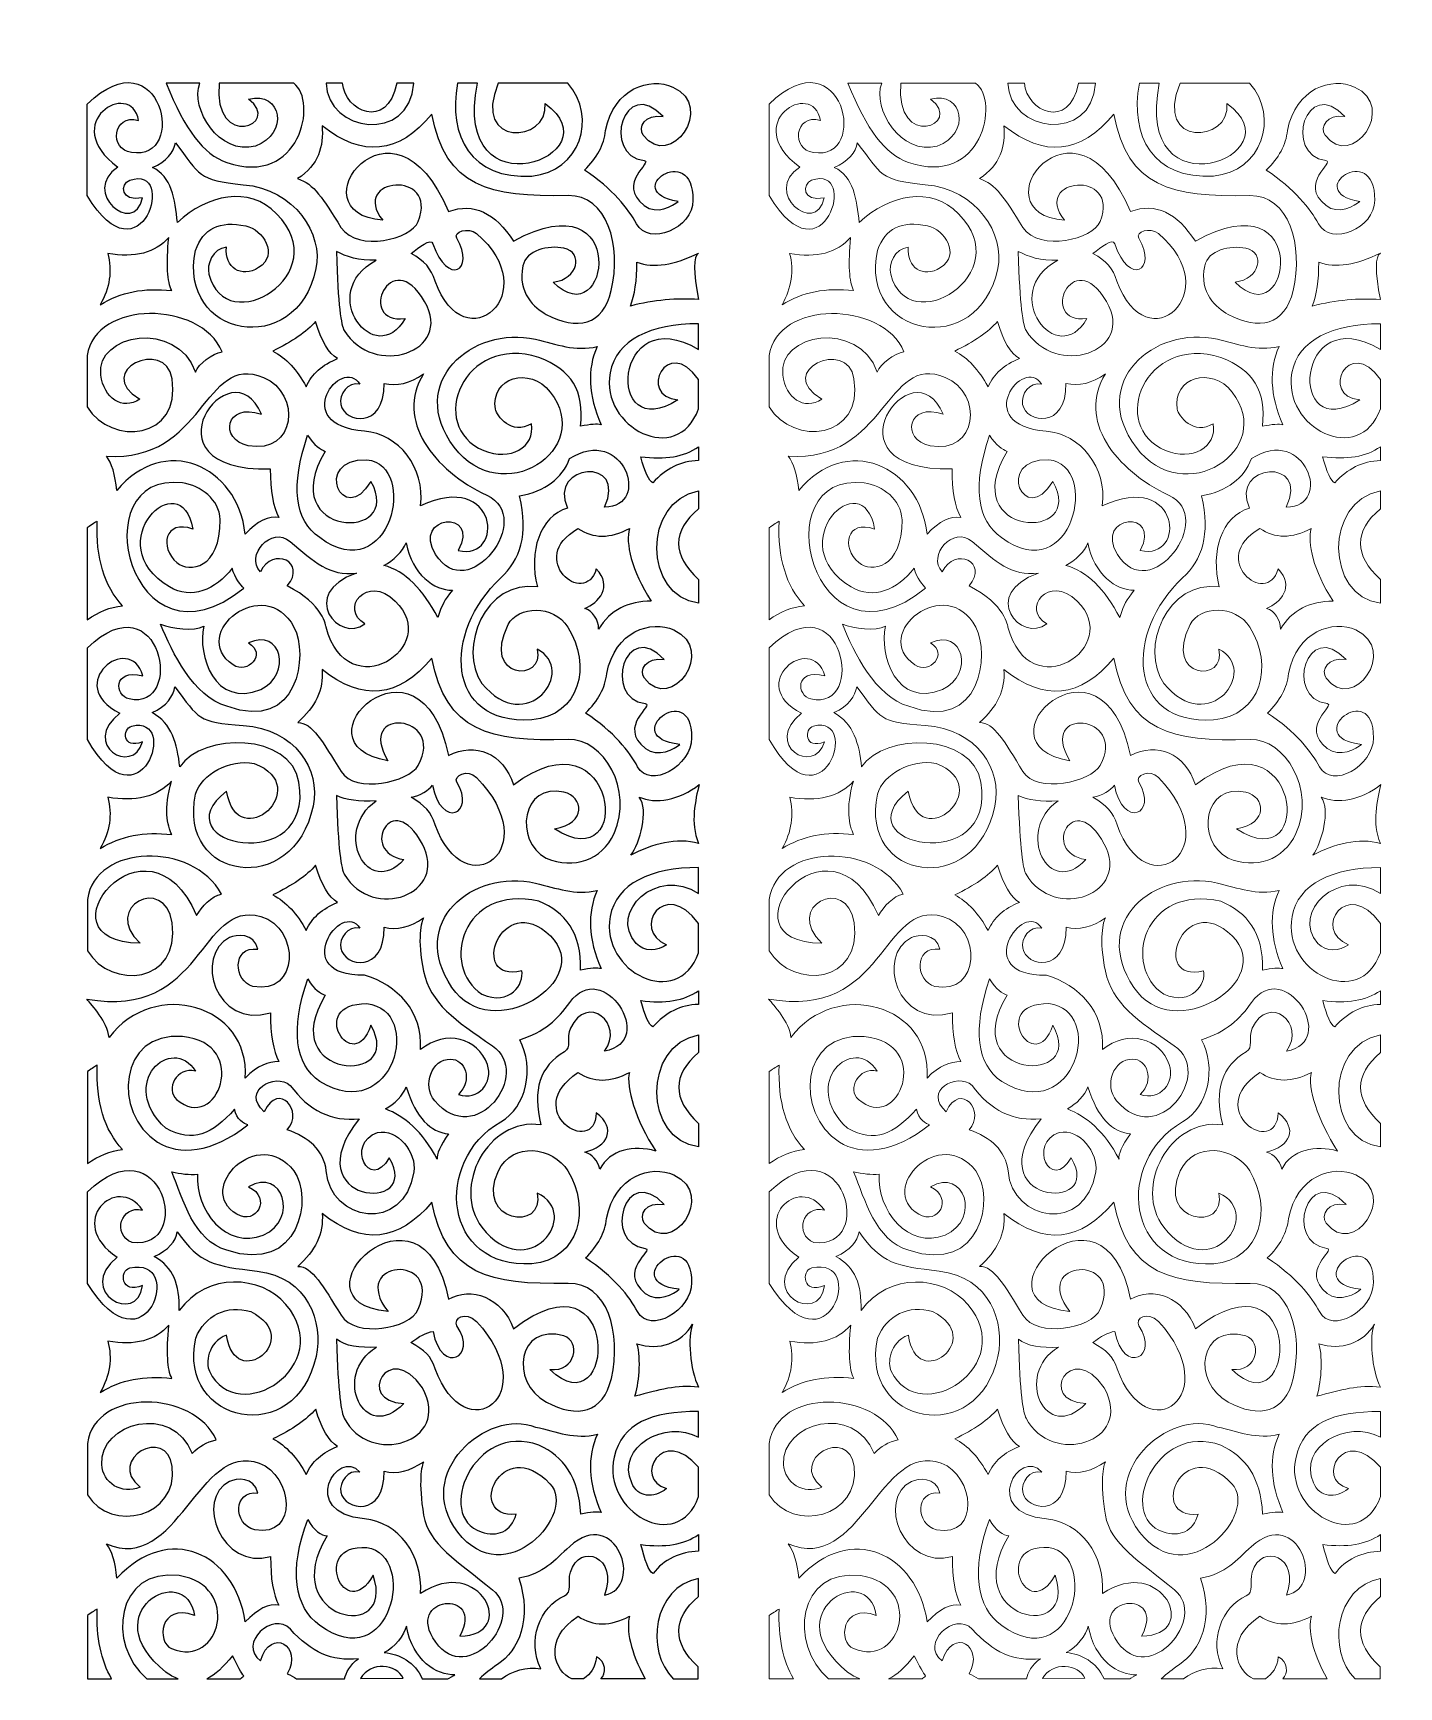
# Model space of a CAD drawing. Header units: centimetres. Extents: x -97 to 92, y -112 to 118.
import ezdxf

# ---------------------------------------------------------------- set-up
doc = ezdxf.new("R2010")
doc.units = ezdxf.units.CM
doc.header["$MEASUREMENT"] = 0
doc.layers.add('layer 1', color=7, linetype='Continuous')

msp = doc.modelspace()

# ---------------------------------------------------------------- linework, layer by layer
at = {"layer": 'layer 1', "color": 177}
for points, knots in [([(-82.24516, 95.00674), (-83.43695, 89.57722), (-90.9215, 95.83027), (-85.66293, 99.29702), (-85.66293, 99.29702), (-94.07363, 105.44544), (-83.83032, 111.65488), (-82.78236, 105.78855), (-82.78236, 105.78855), (-86.46624, 106.80241), (-86.86251, 101.64271), (-83.765, 101.34167), (-83.765, 101.34167), (-75.79903, 99.95185), (-79.66915, 117.93864), (-89.91445, 108.0671), (-89.91445, 108.0671), (-89.91445, 103.50186), (-89.91445, 99.25389), (-89.91445, 95.32318), (-89.91445, 95.32318), (-82.38283, 82.73531), (-77.25982, 99.83427), (-84.01076, 97.46585), (-84.01076, 97.46585), (-85.33306, 97.00195), (-85.37963, 94.37598), (-82.24516, 95.00674)], [0, 0, 0, 0, 0.125, 0.125, 0.125, 0.125, 0.25, 0.25, 0.25, 0.25, 0.375, 0.375, 0.375, 0.375, 0.5, 0.5, 0.5, 0.5, 0.625, 0.625, 0.625, 0.625, 0.75, 0.75, 0.75, 0.75, 1, 1, 1, 1]), ([(-61.19882, 110.95939), (-57.79188, 108.46147), (-60.35738, 96.44325), (-70.51221, 99.94197), (-70.51221, 99.94197), (-73.82707, 101.08406), (-76.28754, 104.41998), (-78.95497, 110.95939), (-78.95497, 110.95939), (-74.21675, 110.95939), (-74.26392, 110.95939), (-74.26392, 110.95939), (-74.26392, 110.95939), (-75.60032, 107.44601), (-71.6061, 100.85267), (-66.52991, 102.20868), (-66.52991, 102.20868), (-61.8581, 103.8833), (-62.8469, 109.9359), (-67.4882, 108.76396), (-67.4882, 108.76396), (-62.67149, 105.11621), (-72.48708, 101.58669), (-71.57941, 110.95939), (-71.57941, 110.95939), (-64.07723, 110.95939), (-61.19882, 110.95939), (-61.19882, 110.95939)], [0, 0, 0, 0, 0.125, 0.125, 0.125, 0.125, 0.25, 0.25, 0.25, 0.25, 0.375, 0.375, 0.375, 0.375, 0.5, 0.5, 0.5, 0.5, 0.625, 0.625, 0.625, 0.625, 0.75, 0.75, 0.75, 0.75, 1, 1, 1, 1]), ([(-60.65901, 97.68593), (-57.75789, 99.56243), (-57.02089, 102.1975), (-57.26657, 105.05297), (-57.26657, 105.05297), (-51.686, 100.57586), (-46.5968, 101.10466), (-41.99897, 106.63936), (-41.99897, 106.63936), (-40.03349, 96.45128), (-34.03675, 95.12383), (-23.04608, 95.32318), (-23.04608, 95.32318), (-17.62668, 95.42148), (-15.57305, 88.44559), (-17.04433, 82.10334), (-17.04433, 82.10334), (-18.16165, 77.28693), (-21.8188, 76.48447), (-26.08484, 78.80024), (-26.08484, 78.80024), (-27.70586, 79.68021), (-30.12664, 81.7859), (-29.34348, 85.53377), (-29.34348, 85.53377), (-28.87706, 87.76586), (-25.79278, 88.44518), (-23.64024, 88.00115), (-23.64024, 88.00115), (-20.85721, 87.42706), (-21.62423, 83.68127), (-25.12198, 83.29009), (-25.12198, 83.29009), (-17.36403, 75.388), (-14.18442, 98.00795), (-30.64199, 88.99703), (-30.64199, 88.99703), (-33.20413, 92.9101), (-36.13761, 94.40661), (-39.6825, 93.10226), (-39.6825, 93.10226), (-47.35998, 111.60416), (-61.37754, 92.83243), (-48.82505, 91.88947), (-48.82505, 91.88947), (-53.52164, 97.85189), (-40.97778, 99.03637), (-43.89426, 91.72738), (-43.89426, 91.72738), (-44.87442, 89.27101), (-52.18639, 87.41588), (-54.63423, 90.88132), (-54.63423, 90.88132), (-57.1515, 94.96272), (-58.40784, 96.96706), (-60.65901, 97.68593)], [0, 0, 0, 0, 0.066666667, 0.066666667, 0.066666667, 0.066666667, 0.133333333, 0.133333333, 0.133333333, 0.133333333, 0.2, 0.2, 0.2, 0.2, 0.266666667, 0.266666667, 0.266666667, 0.266666667, 0.333333333, 0.333333333, 0.333333333, 0.333333333, 0.4, 0.4, 0.4, 0.4, 0.466666667, 0.466666667, 0.466666667, 0.466666667, 0.533333333, 0.533333333, 0.533333333, 0.533333333, 0.6, 0.6, 0.6, 0.6, 0.666666667, 0.666666667, 0.666666667, 0.666666667, 0.733333333, 0.733333333, 0.733333333, 0.733333333, 0.8, 0.8, 0.8, 0.8, 0.866666667, 0.866666667, 0.866666667, 0.866666667, 1, 1, 1, 1]), ([(-44.5118, 110.95939), (-45.12161, 102.45632), (-56.52034, 104.19102), (-56.70759, 110.95939), (-56.70759, 110.95939), (-54.45026, 110.95939), (-54.40782, 110.95939), (-54.40782, 110.95939), (-54.40782, 110.95939), (-54.12363, 107.10733), (-48.25065, 104.27314), (-46.87338, 110.95939), (-46.87338, 110.95939), (-44.53735, 110.95939), (-44.5118, 110.95939), (-44.5118, 110.95939)], [0, 0, 0, 0, 0.2, 0.2, 0.2, 0.2, 0.4, 0.4, 0.4, 0.4, 0.6, 0.6, 0.6, 0.6, 1, 1, 1, 1]), ([(-23.08915, 110.95939), (-18.92678, 106.19739), (-21.41542, 98.66162), (-28.10018, 98.04646), (-28.10018, 98.04646), (-36.50695, 97.52801), (-39.79402, 103.58335), (-38.41353, 110.95939), (-38.41353, 110.95939), (-35.62323, 110.95939), (-35.65393, 110.95939), (-35.65393, 110.95939), (-35.65393, 110.95939), (-39.39488, 92.31622), (-16.16462, 100.88801), (-26.2439, 108.13371), (-26.2439, 108.13371), (-25.70971, 102.55483), (-36.55156, 102.04358), (-32.75415, 110.95939), (-32.75415, 110.95939), (-23.46197, 110.95939), (-23.08915, 110.95939), (-23.08915, 110.95939)], [0, 0, 0, 0, 0.142857143, 0.142857143, 0.142857143, 0.142857143, 0.285714286, 0.285714286, 0.285714286, 0.285714286, 0.428571429, 0.428571429, 0.428571429, 0.428571429, 0.571428571, 0.571428571, 0.571428571, 0.571428571, 0.714285714, 0.714285714, 0.714285714, 0.714285714, 1, 1, 1, 1]), ([(-12.59699, 103.72245), (-8.85439, 98.71992), (-2.48899, 107.69059), (-8.48921, 110.42828), (-8.48921, 110.42828), (-11.62703, 111.85996), (-16.69858, 110.30435), (-17.83404, 104.36554), (-17.83404, 104.36554), (-18.04461, 102.39139), (-19.02737, 100.55823), (-20.78226, 98.86609), (-20.78226, 98.86609), (-16.83374, 96.29265), (-14.65128, 93.46234), (-13.53282, 91.40363), (-13.53282, 91.40363), (-11.80192, 88.21762), (-5.69869, 90.74636), (-5.67842, 94.67556), (-5.67842, 94.67556), (-5.63499, 103.09214), (-15.96502, 95.87527), (-7.76022, 94.51491), (-7.76022, 94.51491), (-8.43043, 93.90812), (-10.72957, 92.57747), (-12.45608, 93.94293), (-12.45608, 93.94293), (-16.42865, 97.08478), (-11.1155, 100.02208), (-12.48648, 100.1922), (-12.48648, 100.1922), (-18.44077, 100.93105), (-15.29976, 112.14516), (-9.83604, 106.31539), (-9.83604, 106.31539), (-12.37641, 106.75284), (-13.4022, 104.79873), (-12.59699, 103.72245)], [0, 0, 0, 0, 0.090909091, 0.090909091, 0.090909091, 0.090909091, 0.181818182, 0.181818182, 0.181818182, 0.181818182, 0.272727273, 0.272727273, 0.272727273, 0.272727273, 0.363636364, 0.363636364, 0.363636364, 0.363636364, 0.454545455, 0.454545455, 0.454545455, 0.454545455, 0.545454545, 0.545454545, 0.545454545, 0.545454545, 0.636363636, 0.636363636, 0.636363636, 0.636363636, 0.727272727, 0.727272727, 0.727272727, 0.727272727, 0.818181818, 0.818181818, 0.818181818, 0.818181818, 1, 1, 1, 1]), ([(-77.65251, 102.67189), (-77.86311, 101.40279), (-78.92975, 100.05213), (-80.8524, 99.23626), (-80.8524, 99.23626), (-78.19352, 98.05063), (-77.73291, 94.80948), (-77.38194, 91.60147), (-77.38194, 91.60147), (-73.24019, 95.40878), (-67.4484, 96.77938), (-63.5848, 92.78497), (-63.5848, 92.78497), (-55.21994, 84.46693), (-70.68867, 75.05115), (-73.00994, 84.39511), (-73.00994, 84.39511), (-73.34227, 85.73287), (-72.49054, 87.98906), (-70.56867, 88.13208), (-70.56867, 88.13208), (-70.82846, 85.3371), (-68.52403, 83.78137), (-66.08143, 85.31038), (-66.08143, 85.31038), (-63.23051, 87.09499), (-65.5135, 90.61206), (-67.87485, 91.11214), (-67.87485, 91.11214), (-71.50383, 91.88069), (-73.79088, 90.72922), (-74.85064, 87.70856), (-74.85064, 87.70856), (-77.45285, 75.70491), (-60.82889, 72.33931), (-58.10892, 85.17036), (-58.10892, 85.17036), (-57.11369, 89.86519), (-60.99762, 96.31551), (-68.22894, 96.8286), (-68.22894, 96.8286), (-74.584, 97.49223), (-74.24233, 98.20393), (-77.65251, 102.67189)], [0, 0, 0, 0, 0.083333333, 0.083333333, 0.083333333, 0.083333333, 0.166666667, 0.166666667, 0.166666667, 0.166666667, 0.25, 0.25, 0.25, 0.25, 0.333333333, 0.333333333, 0.333333333, 0.333333333, 0.416666667, 0.416666667, 0.416666667, 0.416666667, 0.5, 0.5, 0.5, 0.5, 0.583333333, 0.583333333, 0.583333333, 0.583333333, 0.666666667, 0.666666667, 0.666666667, 0.666666667, 0.75, 0.75, 0.75, 0.75, 0.833333333, 0.833333333, 0.833333333, 0.833333333, 1, 1, 1, 1]), ([(-44.89455, 87.28553), (-42.98171, 86.1927), (-42.11742, 85.23646), (-41.53831, 83.43855), (-41.53831, 83.43855), (-37.39723, 71.90234), (-26.14237, 81.95211), (-35.78663, 90.03525), (-35.78663, 90.03525), (-36.95666, 91.01588), (-39.02629, 90.2509), (-38.52427, 89.4007), (-38.52427, 89.4007), (-35.85668, 84.88301), (-39.85838, 82.68433), (-41.84103, 88.60752), (-41.84103, 88.60752), (-42.13338, 89.48092), (-43.76325, 88.07408), (-44.89455, 87.28553)], [0, 0, 0, 0, 0.166666667, 0.166666667, 0.166666667, 0.166666667, 0.333333333, 0.333333333, 0.333333333, 0.333333333, 0.5, 0.5, 0.5, 0.5, 0.666666667, 0.666666667, 0.666666667, 0.666666667, 1, 1, 1, 1]), ([(-88.11766, 80.14683), (-86.78393, 82.49112), (-86.43296, 84.87069), (-87.06472, 87.28553), (-87.06472, 87.28553), (-83.2917, 86.61572), (-80.46631, 87.35604), (-78.58857, 89.50645), (-78.58857, 89.50645), (-78.93954, 85.76965), (-78.79916, 83.30196), (-78.16738, 82.10334), (-78.16738, 82.10334), (-82.01063, 82.544), (-85.32738, 81.89182), (-88.11766, 80.14683)], [0, 0, 0, 0, 0.2, 0.2, 0.2, 0.2, 0.4, 0.4, 0.4, 0.4, 0.6, 0.6, 0.6, 0.6, 1, 1, 1, 1]), ([(-55.26599, 87.54993), (-53.94982, 86.88012), (-52.12429, 86.17111), (-49.75518, 86.34737), (-49.75518, 86.34737), (-58.17594, 81.72666), (-49.79041, 71.00725), (-45.72364, 78.20243), (-45.72364, 78.20243), (-52.59194, 77.3751), (-47.70327, 88.71117), (-43.00698, 80.59304), (-43.00698, 80.59304), (-38.87324, 73.44735), (-50.19591, 69.94001), (-54.18673, 76.56425), (-54.18673, 76.56425), (-54.59301, 77.23863), (-55.05539, 79.9353), (-55.26599, 87.54993)], [0, 0, 0, 0, 0.166666667, 0.166666667, 0.166666667, 0.166666667, 0.333333333, 0.333333333, 0.333333333, 0.333333333, 0.5, 0.5, 0.5, 0.5, 0.666666667, 0.666666667, 0.666666667, 0.666666667, 1, 1, 1, 1]), ([(-13.49067, 86.04287), (-13.47311, 83.52229), (-13.77145, 81.49524), (-14.38566, 79.96174), (-14.38566, 79.96174), (-11.0847, 80.79016), (-7.92764, 81.08981), (-4.91446, 80.86068), (-4.91446, 80.86068), (-5.64452, 84.69443), (-5.64453, 86.85368), (-4.91446, 87.33841), (-4.91446, 87.33841), (-8.26106, 85.65507), (-11.1198, 85.22324), (-13.49067, 86.04287)], [0, 0, 0, 0, 0.2, 0.2, 0.2, 0.2, 0.4, 0.4, 0.4, 0.4, 0.6, 0.6, 0.6, 0.6, 1, 1, 1, 1]), ([(-88.02958, 70.36086), (-87.61682, 67.14124), (-85.09406, 65.38949), (-82.58974, 66.97985), (-82.58974, 66.97985), (-89.31317, 70.95057), (-78.99383, 75.58709), (-78.11475, 69.83535), (-78.11475, 69.83535), (-76.81921, 61.35873), (-86.57491, 60.46112), (-89.91444, 65.92227), (-89.91444, 65.92227), (-89.91445, 68.61911), (-89.91445, 70.99868), (-89.91445, 73.06099), (-89.91445, 73.06099), (-88.79802, 80.82562), (-74.16163, 80.72706), (-71.1605, 73.60931), (-71.1605, 73.60931), (-72.56443, 73.34491), (-74.41021, 71.95415), (-74.87934, 70.77724), (-74.87934, 70.77724), (-77.48737, 78.11449), (-88.76744, 76.11631), (-88.02958, 70.36086)], [0, 0, 0, 0, 0.125, 0.125, 0.125, 0.125, 0.25, 0.25, 0.25, 0.25, 0.375, 0.375, 0.375, 0.375, 0.5, 0.5, 0.5, 0.5, 0.625, 0.625, 0.625, 0.625, 0.75, 0.75, 0.75, 0.75, 1, 1, 1, 1]), ([(-4.91446, 69.72958), (-4.91446, 68.61911), (-4.91446, 67.26186), (-4.91446, 65.65787), (-4.91446, 65.65787), (-7.78104, 57.54058), (-18.59341, 62.994), (-17.20227, 70.68142), (-17.20227, 70.68142), (-16.37397, 75.25858), (-11.5164, 77.50285), (-4.91446, 77.50285), (-4.91446, 77.50285), (-4.91446, 76.58627), (-4.91446, 75.38768), (-4.91446, 73.90706), (-4.91446, 73.90706), (-16.79745, 81.07401), (-18.00313, 60.3089), (-7.78547, 66.91101), (-7.78547, 66.91101), (-13.42897, 67.36305), (-9.30817, 76.04404), (-4.91446, 69.72958)], [0, 0, 0, 0, 0.142857143, 0.142857143, 0.142857143, 0.142857143, 0.285714286, 0.285714286, 0.285714286, 0.285714286, 0.428571429, 0.428571429, 0.428571429, 0.428571429, 0.571428571, 0.571428571, 0.571428571, 0.571428571, 0.714285714, 0.714285714, 0.714285714, 0.714285714, 1, 1, 1, 1]), ([(-64.11067, 73.69553), (-61.3906, 74.99988), (-59.40756, 76.37475), (-58.16157, 77.82012), (-58.16157, 77.82012), (-57.35432, 75.10565), (-56.33648, 73.37825), (-55.10805, 72.63794), (-55.10805, 72.63794), (-57.23147, 71.82713), (-58.68804, 70.52277), (-59.47774, 68.72486), (-59.47774, 68.72486), (-60.74127, 71.08682), (-62.28558, 72.7437), (-64.11067, 73.69553)], [0, 0, 0, 0, 0.2, 0.2, 0.2, 0.2, 0.4, 0.4, 0.4, 0.4, 0.6, 0.6, 0.6, 0.6, 1, 1, 1, 1]), ([(-28.16099, 63.58641), (-27.57897, 60.29973), (-31.13279, 58.31522), (-34.78916, 59.85651), (-34.78916, 59.85651), (-42.80781, 63.23666), (-37.61204, 76.13185), (-27.1109, 72.80687), (-27.1109, 72.80687), (-22.53524, 70.99941), (-20.7925, 68.22177), (-21.30873, 63.22543), (-21.30873, 63.22543), (-19.93992, 63.50745), (-18.99227, 63.57795), (-18.46581, 63.43695), (-18.46581, 63.43695), (-20.25578, 67.56153), (-20.43127, 71.19258), (-18.99227, 74.33008), (-18.99227, 74.33008), (-22.09843, 73.57215), (-24.67077, 74.67575), (-27.57371, 75.33479), (-27.57371, 75.33479), (-36.4072, 77.34025), (-45.60822, 69.2755), (-38.8928, 60.31706), (-38.8928, 60.31706), (-32.30495, 51.52882), (-19.29437, 59.98409), (-25.52048, 67.98456), (-25.52048, 67.98456), (-28.37669, 71.65475), (-33.88419, 69.99601), (-33.15835, 65.58802), (-33.15835, 65.58802), (-33.01883, 64.74072), (-30.88394, 61.86718), (-28.16099, 63.58641)], [0, 0, 0, 0, 0.090909091, 0.090909091, 0.090909091, 0.090909091, 0.181818182, 0.181818182, 0.181818182, 0.181818182, 0.272727273, 0.272727273, 0.272727273, 0.272727273, 0.363636364, 0.363636364, 0.363636364, 0.363636364, 0.454545455, 0.454545455, 0.454545455, 0.454545455, 0.545454545, 0.545454545, 0.545454545, 0.545454545, 0.636363636, 0.636363636, 0.636363636, 0.636363636, 0.727272727, 0.727272727, 0.727272727, 0.727272727, 0.818181818, 0.818181818, 0.818181818, 0.818181818, 1, 1, 1, 1]), ([(-87.26544, 59.07112), (-86.51082, 58.11929), (-86.02933, 56.50975), (-85.8012, 54.2888), (-85.8012, 54.2888), (-79.30158, 62.23413), (-69.00132, 57.88831), (-67.95389, 48.20769), (-67.95389, 48.20769), (-66.23296, 50.04083), (-64.6711, 50.81641), (-63.26832, 50.53438), (-63.26832, 50.53438), (-64.07557, 52.015), (-64.49589, 54.2712), (-64.46079, 57.30295), (-64.46079, 57.30295), (-83.00671, 56.84291), (-69.84594, 74.88091), (-65.7091, 64.91469), (-65.7091, 64.91469), (-70.71408, 66.63886), (-71.63024, 61.33761), (-67.53272, 60.5286), (-67.53272, 60.5286), (-60.92184, 59.22334), (-60.07567, 67.80654), (-65.42874, 70.03422), (-65.42874, 70.03422), (-73.73044, 73.48896), (-73.56929, 58.14975), (-87.26544, 59.07112)], [0, 0, 0, 0, 0.111111111, 0.111111111, 0.111111111, 0.111111111, 0.222222222, 0.222222222, 0.222222222, 0.222222222, 0.333333333, 0.333333333, 0.333333333, 0.333333333, 0.444444444, 0.444444444, 0.444444444, 0.444444444, 0.555555556, 0.555555556, 0.555555556, 0.555555556, 0.666666667, 0.666666667, 0.666666667, 0.666666667, 0.777777778, 0.777777778, 0.777777778, 0.777777778, 1, 1, 1, 1]), ([(-54.66055, 66.26598), (-54.92022, 67.64764), (-53.71001, 69.46623), (-52.01662, 69.06835), (-52.01662, 69.06835), (-54.53079, 73.1712), (-61.94446, 63.38663), (-51.37013, 62.538), (-51.37013, 62.538), (-46.60976, 62.15597), (-42.89808, 57.51444), (-43.57837, 52.17366), (-43.57837, 52.17366), (-32.73266, 57.20626), (-31.74692, 44.46938), (-38.31368, 45.93388), (-38.31368, 45.93388), (-35.19687, 51.78747), (-44.85768, 50.91664), (-41.4725, 45.40509), (-41.4725, 45.40509), (-36.99453, 38.11433), (-27.55385, 50.48669), (-34.3614, 53.65603), (-34.3614, 53.65603), (-41.72559, 57.08452), (-47.14509, 64.14172), (-43.14421, 70.51058), (-43.14421, 70.51058), (-45.0416, 69.18643), (-46.87103, 68.74982), (-48.63249, 69.2008), (-48.63249, 69.2008), (-48.55472, 62.70557), (-54.17779, 63.69728), (-54.66055, 66.26598)], [0, 0, 0, 0, 0.1, 0.1, 0.1, 0.1, 0.2, 0.2, 0.2, 0.2, 0.3, 0.3, 0.3, 0.3, 0.4, 0.4, 0.4, 0.4, 0.5, 0.5, 0.5, 0.5, 0.6, 0.6, 0.6, 0.6, 0.7, 0.7, 0.7, 0.7, 0.8, 0.8, 0.8, 0.8, 1, 1, 1, 1]), ([(-23.08318, 35.28467), (-25.08979, 38.4737), (-30.05408, 38.27435), (-31.37838, 35.62712), (-31.37838, 35.62712), (-35.21269, 27.96248), (-26.19895, 27.50103), (-27.36785, 32.21931), (-27.36785, 32.21931), (-21.61948, 29.30071), (-28.79093, 19.82913), (-35.02826, 27.45979), (-35.02826, 27.45979), (-38.4309, 32.28092), (-34.56181, 41.93517), (-27.31609, 40.88166), (-27.31609, 40.88166), (-28.56015, 45.79108), (-26.99269, 50.68205), (-23.12743, 51.85637), (-23.12743, 51.85637), (-25.93807, 58.07873), (-14.62123, 59.03841), (-17.99198, 51.96212), (-17.99198, 51.96212), (-11.3387, 52.07179), (-15.39374, 63.50697), (-22.83549, 58.73067), (-22.83549, 58.73067), (-23.88843, 55.94571), (-26.20489, 54.21831), (-29.78488, 53.5485), (-29.78488, 53.5485), (-28.5273, 48.10943), (-29.69036, 44.6644), (-32.41723, 42.12658), (-32.41723, 42.12658), (-40.47567, 34.62682), (-40.18144, 21.62632), (-28.09421, 22.37174), (-28.09421, 22.37174), (-21.40945, 22.9869), (-19.71487, 29.93154), (-23.08318, 35.28467)], [0, 0, 0, 0, 0.083333333, 0.083333333, 0.083333333, 0.083333333, 0.166666667, 0.166666667, 0.166666667, 0.166666667, 0.25, 0.25, 0.25, 0.25, 0.333333333, 0.333333333, 0.333333333, 0.333333333, 0.416666667, 0.416666667, 0.416666667, 0.416666667, 0.5, 0.5, 0.5, 0.5, 0.583333333, 0.583333333, 0.583333333, 0.583333333, 0.666666667, 0.666666667, 0.666666667, 0.666666667, 0.75, 0.75, 0.75, 0.75, 0.833333333, 0.833333333, 0.833333333, 0.833333333, 1, 1, 1, 1]), ([(-56.81908, 59.7354), (-57.45085, 59.98217), (-58.35461, 60.49334), (-59.26715, 62.0092), (-59.26715, 62.0092), (-61.6538, 54.92338), (-61.09225, 50.16423), (-57.58245, 47.73178), (-57.58245, 47.73178), (-47.74449, 40.52321), (-43.76898, 57.82843), (-51.03747, 58.57633), (-51.03747, 58.57633), (-58.64836, 58.82857), (-54.38363, 48.93465), (-50.47511, 55.55793), (-50.47511, 55.55793), (-45.57896, 46.99147), (-64.05169, 47.72045), (-56.81908, 59.7354)], [0, 0, 0, 0, 0.166666667, 0.166666667, 0.166666667, 0.166666667, 0.333333333, 0.333333333, 0.333333333, 0.333333333, 0.5, 0.5, 0.5, 0.5, 0.666666667, 0.666666667, 0.666666667, 0.666666667, 1, 1, 1, 1]), ([(-4.91446, 60.36994), (-6.90101, 58.99506), (-9.57549, 58.5368), (-12.93787, 58.99507), (-12.93787, 58.99507), (-12.37631, 56.82703), (-11.81474, 55.6108), (-11.25317, 55.34641), (-11.25317, 55.34641), (-9.50531, 57.33818), (-7.39239, 58.37817), (-4.91446, 58.46628), (-4.91446, 58.46628), (-4.91446, 59.24184), (-4.91446, 59.8764), (-4.91446, 60.36994)], [0, 0, 0, 0, 0.2, 0.2, 0.2, 0.2, 0.4, 0.4, 0.4, 0.4, 0.6, 0.6, 0.6, 0.6, 1, 1, 1, 1]), ([(-75.23964, 48.91776), (-76.88098, 58.35394), (-88.47254, 46.86341), (-78.49602, 40.88516), (-78.49602, 40.88516), (-75.41985, 39.04182), (-72.12926, 40.46306), (-69.74389, 43.50143), (-69.74389, 43.50143), (-69.45194, 42.03844), (-68.48036, 41.10425), (-68.16448, 40.69882), (-68.16448, 40.69882), (-83.89423, 27.87631), (-90.92025, 57.0854), (-76.69328, 55.34641), (-76.69328, 55.34641), (-74.09604, 54.94101), (-71.59018, 53.12725), (-71.42859, 50.21711), (-71.42859, 50.21711), (-71.3923, 43.34475), (-75.74168, 42.84727), (-77.44167, 44.25732), (-77.44167, 44.25732), (-79.94584, 46.33439), (-79.14226, 50.34442), (-75.23964, 48.91776)], [0, 0, 0, 0, 0.125, 0.125, 0.125, 0.125, 0.25, 0.25, 0.25, 0.25, 0.375, 0.375, 0.375, 0.375, 0.5, 0.5, 0.5, 0.5, 0.625, 0.625, 0.625, 0.625, 0.75, 0.75, 0.75, 0.75, 1, 1, 1, 1]), ([(-4.91446, 54.23594), (-12.7253, 52.80404), (-12.57063, 39.57194), (-4.91446, 38.63653), (-4.91446, 38.63653), (-4.91446, 39.51785), (-4.91447, 40.6107), (-4.91446, 41.91506), (-4.91446, 41.91506), (-8.59274, 45.33457), (-8.59275, 48.6131), (-4.91446, 51.75062), (-4.91446, 51.75062), (-4.91446, 52.6143), (-4.91446, 53.44274), (-4.91446, 54.23594)], [0, 0, 0, 0, 0.2, 0.2, 0.2, 0.2, 0.4, 0.4, 0.4, 0.4, 0.6, 0.6, 0.6, 0.6, 1, 1, 1, 1]), ([(-89.91445, 49.10664), (-89.2408, 49.58256), (-88.78225, 49.88223), (-88.53884, 50.0056), (-88.53884, 50.0056), (-88.73187, 44.89393), (-87.55609, 40.98085), (-85.01149, 38.26638), (-85.01149, 38.26638), (-86.74657, 38.07249), (-88.3809, 37.42031), (-89.91445, 36.30984), (-89.91445, 36.30984), (-89.91445, 42.26756), (-89.91445, 46.53318), (-89.91445, 49.10664)], [0, 0, 0, 0, 0.2, 0.2, 0.2, 0.2, 0.4, 0.4, 0.4, 0.4, 0.6, 0.6, 0.6, 0.6, 1, 1, 1, 1]), ([(-47.07939, 38.90093), (-51.03804, 42.76159), (-54.91508, 37.79645), (-51.29849, 35.75586), (-51.29849, 35.75586), (-54.88186, 32.9002), (-60.68657, 39.98422), (-52.47426, 42.78456), (-52.47426, 42.78456), (-56.29994, 42.36153), (-58.36023, 44.39022), (-61.68892, 47.20299), (-61.68892, 47.20299), (-64.30686, 49.41517), (-67.99281, 45.22294), (-65.84802, 42.98742), (-65.84802, 42.98742), (-64.12263, 46.53162), (-59.2918, 44.36317), (-62.11009, 41.0161), (-62.11009, 41.0161), (-57.05159, 38.51049), (-56.70309, 35.29024), (-56.70162, 35.28467), (-56.70162, 35.28467), (-53.72849, 23.98295), (-40.53518, 32.51871), (-47.07939, 38.90093)], [0, 0, 0, 0, 0.125, 0.125, 0.125, 0.125, 0.25, 0.25, 0.25, 0.25, 0.375, 0.375, 0.375, 0.375, 0.5, 0.5, 0.5, 0.5, 0.625, 0.625, 0.625, 0.625, 0.75, 0.75, 0.75, 0.75, 1, 1, 1, 1]), ([(-18.808, 34.98688), (-17.2286, 37.70134), (-14.61382, 38.87891), (-11.49008, 38.91415), (-11.49008, 38.91415), (-14.26281, 43.17974), (-15.07885, 47.02673), (-14.51728, 49.00088), (-14.51728, 49.00088), (-17.18472, 47.59077), (-19.57138, 47.59077), (-21.67726, 49.00088), (-21.67726, 49.00088), (-28.95217, 44.84333), (-20.72962, 37.89622), (-19.13029, 43.37452), (-19.13029, 43.37452), (-16.74347, 40.97908), (-18.82157, 38.59674), (-20.72962, 37.89622), (-20.72962, 37.89622), (-19.68483, 37.55314), (-18.75429, 36.33936), (-18.808, 34.98688)], [0, 0, 0, 0, 0.142857143, 0.142857143, 0.142857143, 0.142857143, 0.285714286, 0.285714286, 0.285714286, 0.285714286, 0.428571429, 0.428571429, 0.428571429, 0.428571429, 0.571428571, 0.571428571, 0.571428571, 0.571428571, 0.714285714, 0.714285714, 0.714285714, 0.714285714, 1, 1, 1, 1]), ([(-39.13466, 40.43444), (-41.66171, 40.36393), (-44.72297, 42.6181), (-45.57896, 46.99147), (-45.57896, 46.99147), (-46.00014, 45.81051), (-47.39033, 44.53388), (-48.65385, 43.84646), (-48.65385, 43.84646), (-45.78355, 43.18516), (-43.15977, 40.46217), (-41.15919, 36.602), (-41.15919, 36.602), (-40.47998, 38.68389), (-40.33675, 38.84313), (-39.13466, 40.43444)], [0, 0, 0, 0, 0.2, 0.2, 0.2, 0.2, 0.4, 0.4, 0.4, 0.4, 0.6, 0.6, 0.6, 0.6, 1, 1, 1, 1]), ([(-82.23919, 19.33201), (-83.60215, 14.51899), (-90.90099, 18.92004), (-85.40295, 23.31141), (-85.40295, 23.31141), (-93.34794, 27.26479), (-84.05977, 34.74748), (-82.17368, 28.52604), (-82.17368, 28.52604), (-86.49576, 29.48493), (-86.0673, 25.7377), (-84.10143, 25.29031), (-84.10143, 25.29031), (-76.21674, 23.49592), (-79.66318, 42.26392), (-89.90848, 32.39238), (-89.90848, 32.39238), (-89.90848, 27.82713), (-89.90848, 23.57916), (-89.90848, 19.64846), (-89.90848, 19.64846), (-82.58505, 6.73343), (-76.9638, 23.18501), (-83.73087, 21.51721), (-83.73087, 21.51721), (-85.09708, 21.1805), (-85.03178, 18.15895), (-82.23919, 19.33201)], [0, 0, 0, 0, 0.125, 0.125, 0.125, 0.125, 0.25, 0.25, 0.25, 0.25, 0.375, 0.375, 0.375, 0.375, 0.5, 0.5, 0.5, 0.5, 0.625, 0.625, 0.625, 0.625, 0.75, 0.75, 0.75, 0.75, 1, 1, 1, 1]), ([(-61.17384, 35.28467), (-65.21469, 42.88206), (-75.95445, 34.38437), (-69.6421, 30.03084), (-69.6421, 30.03084), (-67.61222, 28.63086), (-64.90239, 31.5781), (-67.48223, 33.08924), (-67.48223, 33.08924), (-62.94381, 35.25423), (-61.36392, 28.75991), (-65.79597, 26.60585), (-65.79597, 26.60585), (-72.23586, 23.97766), (-74.61768, 31.38562), (-73.72497, 35.40673), (-73.72497, 35.40673), (-75.13316, 34.65345), (-78.09929, 35.06433), (-79.71295, 35.68065), (-79.71295, 35.68065), (-78.12976, 31.79888), (-75.18018, 25.61207), (-70.50624, 24.26725), (-70.50624, 24.26725), (-60.4118, 20.59792), (-59.19005, 31.55488), (-61.17384, 35.28467)], [0, 0, 0, 0, 0.125, 0.125, 0.125, 0.125, 0.25, 0.25, 0.25, 0.25, 0.375, 0.375, 0.375, 0.375, 0.5, 0.5, 0.5, 0.5, 0.625, 0.625, 0.625, 0.625, 0.75, 0.75, 0.75, 0.75, 1, 1, 1, 1]), ([(-60.65304, 22.01121), (-58.23128, 24.16163), (-57.01492, 26.52276), (-57.2606, 29.37825), (-57.2606, 29.37825), (-51.68003, 24.90114), (-46.59083, 25.42994), (-41.993, 30.96464), (-41.993, 30.96464), (-40.02752, 20.77656), (-34.02614, 19.27232), (-23.04011, 19.64846), (-23.04011, 19.64846), (-18.16863, 19.81524), (-13.87085, 12.62086), (-16.66172, 6.56558), (-16.66172, 6.56558), (-18.38298, 2.83101), (-22.24663, 1.52908), (-26.07887, 3.12552), (-26.07887, 3.12552), (-30.64549, 5.60451), (-29.46749, 13.66477), (-23.63427, 12.32643), (-23.63427, 12.32643), (-20.91536, 11.70262), (-20.39479, 8.0083), (-24.91989, 7.20618), (-24.91989, 7.20618), (-13.58353, -0.06937), (-16.23332, 24.31962), (-30.63602, 13.32231), (-30.63602, 13.32231), (-32.10232, 17.85179), (-35.92617, 19.27982), (-39.67653, 17.42754), (-39.67653, 17.42754), (-43.51841, 36.4774), (-61.83179, 19.00315), (-48.10004, 16.69425), (-48.10004, 16.69425), (-52.70709, 24.34789), (-39.96609, 23.17787), (-43.88829, 16.05266), (-43.88829, 16.05266), (-45.16366, 13.73577), (-52.65985, 12.01512), (-54.62826, 15.2066), (-54.62826, 15.2066), (-57.14553, 19.288), (-58.64155, 22.04562), (-60.65304, 22.01121)], [0, 0, 0, 0, 0.071428571, 0.071428571, 0.071428571, 0.071428571, 0.142857143, 0.142857143, 0.142857143, 0.142857143, 0.214285714, 0.214285714, 0.214285714, 0.214285714, 0.285714286, 0.285714286, 0.285714286, 0.285714286, 0.357142857, 0.357142857, 0.357142857, 0.357142857, 0.428571429, 0.428571429, 0.428571429, 0.428571429, 0.5, 0.5, 0.5, 0.5, 0.571428571, 0.571428571, 0.571428571, 0.571428571, 0.642857143, 0.642857143, 0.642857143, 0.642857143, 0.714285714, 0.714285714, 0.714285714, 0.714285714, 0.785714286, 0.785714286, 0.785714286, 0.785714286, 0.857142857, 0.857142857, 0.857142857, 0.857142857, 1, 1, 1, 1]), ([(-12.44036, 28.17751), (-8.69776, 23.17498), (-2.33236, 32.14565), (-8.33258, 34.88334), (-8.33258, 34.88334), (-11.4704, 36.31502), (-16.54195, 34.75941), (-17.67741, 28.8206), (-17.67741, 28.8206), (-17.88798, 26.84645), (-18.87074, 25.01329), (-20.62563, 23.32115), (-20.62563, 23.32115), (-16.67711, 20.74771), (-14.49465, 17.91741), (-13.37619, 15.85869), (-13.37619, 15.85869), (-11.64528, 12.67268), (-5.88451, 15.95481), (-5.86424, 19.88401), (-5.86424, 19.88401), (-5.82081, 28.30059), (-16.21092, 19.90832), (-7.52669, 18.9589), (-7.52669, 18.9589), (-8.1969, 18.35211), (-10.57294, 17.03253), (-12.29945, 18.39799), (-12.29945, 18.39799), (-16.27202, 21.53984), (-10.95887, 24.47714), (-12.32985, 24.64726), (-12.32985, 24.64726), (-18.28414, 25.38611), (-15.14313, 36.60022), (-9.67941, 30.77045), (-9.67941, 30.77045), (-12.21978, 31.2079), (-13.24557, 29.25379), (-12.44036, 28.17751)], [0, 0, 0, 0, 0.090909091, 0.090909091, 0.090909091, 0.090909091, 0.181818182, 0.181818182, 0.181818182, 0.181818182, 0.272727273, 0.272727273, 0.272727273, 0.272727273, 0.363636364, 0.363636364, 0.363636364, 0.363636364, 0.454545455, 0.454545455, 0.454545455, 0.454545455, 0.545454545, 0.545454545, 0.545454545, 0.545454545, 0.636363636, 0.636363636, 0.636363636, 0.636363636, 0.727272727, 0.727272727, 0.727272727, 0.727272727, 0.818181818, 0.818181818, 0.818181818, 0.818181818, 1, 1, 1, 1]), ([(-77.73214, 26.98005), (-77.94274, 25.71094), (-78.8553, 24.27468), (-80.91491, 23.39033), (-80.91491, 23.39033), (-78.15331, 21.89655), (-77.40166, 19.03203), (-77.05069, 15.82403), (-77.05069, 15.82403), (-73.8678, 20.65869), (-61.61315, 20.57562), (-60.4772, 13.71058), (-60.4772, 13.71058), (-58.27457, 0.39912), (-80.08671, 5.004), (-70.5627, 12.45735), (-70.5627, 12.45735), (-68.93224, 3.31542), (-58.18833, 13.05237), (-66.70455, 16.32779), (-66.70455, 16.32779), (-70.09271, 16.94926), (-74.05887, 14.84903), (-74.84467, 12.03383), (-74.84467, 12.03383), (-77.44688, 0.03019), (-61.18903, -2.52295), (-58.51389, 10.386), (-58.51389, 10.386), (-57.45558, 15.4929), (-60.99166, 21.08592), (-68.22297, 21.59899), (-68.22297, 21.59899), (-74.68074, 22.05718), (-74.32196, 22.51209), (-77.73214, 26.98005)], [0, 0, 0, 0, 0.1, 0.1, 0.1, 0.1, 0.2, 0.2, 0.2, 0.2, 0.3, 0.3, 0.3, 0.3, 0.4, 0.4, 0.4, 0.4, 0.5, 0.5, 0.5, 0.5, 0.6, 0.6, 0.6, 0.6, 0.7, 0.7, 0.7, 0.7, 0.8, 0.8, 0.8, 0.8, 1, 1, 1, 1]), ([(-88.11169, 4.47211), (-86.77796, 6.8164), (-86.42699, 9.19597), (-87.05875, 11.61079), (-87.05875, 11.61079), (-83.28573, 10.941), (-80.0837, 11.68132), (-78.20596, 13.83173), (-78.20596, 13.83173), (-79.31032, 10.09493), (-78.79319, 7.62724), (-78.16141, 6.42862), (-78.16141, 6.42862), (-82.00466, 6.86928), (-85.32141, 6.2171), (-88.11169, 4.47211)], [0, 0, 0, 0, 0.2, 0.2, 0.2, 0.2, 0.4, 0.4, 0.4, 0.4, 0.6, 0.6, 0.6, 0.6, 1, 1, 1, 1]), ([(-44.88858, 11.61079), (-42.97574, 10.51798), (-42.11145, 9.56174), (-41.53234, 7.76383), (-41.53234, 7.76383), (-37.39126, -3.77238), (-26.07064, 4.34722), (-35.78066, 14.36051), (-35.78066, 14.36051), (-37.0152, 15.6336), (-39.03423, 14.58095), (-38.5183, 13.72596), (-38.5183, 13.72596), (-35.8077, 9.23395), (-40.70681, 7.1447), (-41.90354, 13.27518), (-41.90354, 13.27518), (-42.41744, 12.64582), (-43.59505, 11.77144), (-44.88858, 11.61079)], [0, 0, 0, 0, 0.166666667, 0.166666667, 0.166666667, 0.166666667, 0.333333333, 0.333333333, 0.333333333, 0.333333333, 0.5, 0.5, 0.5, 0.5, 0.666666667, 0.666666667, 0.666666667, 0.666666667, 1, 1, 1, 1]), ([(-55.26002, 11.87521), (-53.94385, 11.2054), (-52.1012, 10.95862), (-49.73209, 11.13489), (-49.73209, 11.13489), (-55.82456, 6.78812), (-50.91443, -2.61304), (-45.88887, 2.93859), (-45.88887, 2.93859), (-52.24124, 3.94942), (-47.50634, 13.03044), (-43.30917, 5.10664), (-43.30917, 5.10664), (-39.61333, -1.8707), (-50.18993, -5.73472), (-54.18076, 0.88951), (-54.18076, 0.88951), (-54.58705, 1.56392), (-55.04942, 4.26058), (-55.26002, 11.87521)], [0, 0, 0, 0, 0.166666667, 0.166666667, 0.166666667, 0.166666667, 0.333333333, 0.333333333, 0.333333333, 0.333333333, 0.5, 0.5, 0.5, 0.5, 0.666666667, 0.666666667, 0.666666667, 0.666666667, 1, 1, 1, 1]), ([(-13.1423, 11.63501), (-11.78928, 9.79926), (-13.08067, 5.27257), (-14.3112, 3.53363), (-14.3112, 3.53363), (-11.42118, 5.11544), (-7.85318, 6.0315), (-4.90849, 5.18596), (-4.90849, 5.18596), (-6.11798, 8.06085), (-5.3066, 11.25905), (-4.84, 13.37594), (-4.84, 13.37594), (-7.5017, 11.21317), (-10.97687, 10.60996), (-13.1423, 11.63501)], [0, 0, 0, 0, 0.2, 0.2, 0.2, 0.2, 0.4, 0.4, 0.4, 0.4, 0.6, 0.6, 0.6, 0.6, 1, 1, 1, 1]), ([(-82.58377, -8.69487), (-88.01451, -3.59422), (-79.11306, 0.87672), (-78.10878, -5.83937), (-78.10878, -5.83937), (-76.95227, -14.33608), (-86.56894, -15.2136), (-89.90847, -9.75245), (-89.90847, -9.75245), (-89.90848, -7.05561), (-89.90848, -4.67604), (-89.90848, -2.61373), (-89.90848, -2.61373), (-88.79205, 5.1509), (-75.21723, 5.46326), (-71.25725, -1.85997), (-71.25725, -1.85997), (-72.66118, -2.12437), (-73.97624, -3.60073), (-74.71929, -4.84612), (-74.71929, -4.84612), (-81.52778, 11.02745), (-97.4524, -8.61026), (-82.58377, -8.69487)], [0, 0, 0, 0, 0.142857143, 0.142857143, 0.142857143, 0.142857143, 0.285714286, 0.285714286, 0.285714286, 0.285714286, 0.428571429, 0.428571429, 0.428571429, 0.428571429, 0.571428571, 0.571428571, 0.571428571, 0.571428571, 0.714285714, 0.714285714, 0.714285714, 0.714285714, 1, 1, 1, 1]), ([(-64.1047, -1.97918), (-61.38463, -0.67484), (-59.40159, 0.70003), (-58.1556, 2.1454), (-58.1556, 2.1454), (-57.34835, -0.56907), (-56.33051, -2.29647), (-55.10208, -3.03678), (-55.10208, -3.03678), (-57.2255, -3.84759), (-58.68207, -5.15195), (-59.47177, -6.94985), (-59.47177, -6.94985), (-60.7353, -4.5879), (-62.27961, -2.93102), (-64.1047, -1.97918)], [0, 0, 0, 0, 0.2, 0.2, 0.2, 0.2, 0.4, 0.4, 0.4, 0.4, 0.6, 0.6, 0.6, 0.6, 1, 1, 1, 1]), ([(-29.49066, -12.53351), (-29.11411, -14.31339), (-31.12117, -17.49835), (-35.03225, -15.80413), (-35.03225, -15.80413), (-40.89829, -11.93419), (-37.80529, -0.428), (-27.10493, -2.86785), (-27.10493, -2.86785), (-23.41964, -4.40135), (-21.19747, -7.17899), (-21.30276, -12.44929), (-21.30276, -12.44929), (-19.93395, -12.16727), (-18.9863, -12.09677), (-18.45984, -12.23779), (-18.45984, -12.23779), (-20.24981, -8.11319), (-20.4253, -4.48214), (-18.9863, -1.34464), (-18.9863, -1.34464), (-22.09246, -2.10257), (-24.6648, -0.99899), (-27.56774, -0.33993), (-27.56774, -0.33993), (-36.40123, 1.66551), (-45.31157, -5.76682), (-39.20216, -14.84649), (-39.20216, -14.84649), (-33.68259, -23.04953), (-19.2469, -13.83385), (-25.51451, -7.69016), (-25.51451, -7.69016), (-32.33314, -1.00634), (-37.05848, -14.45536), (-29.49066, -12.53351)], [0, 0, 0, 0, 0.1, 0.1, 0.1, 0.1, 0.2, 0.2, 0.2, 0.2, 0.3, 0.3, 0.3, 0.3, 0.4, 0.4, 0.4, 0.4, 0.5, 0.5, 0.5, 0.5, 0.6, 0.6, 0.6, 0.6, 0.7, 0.7, 0.7, 0.7, 0.8, 0.8, 0.8, 0.8, 1, 1, 1, 1]), ([(-4.90849, -5.94514), (-4.90849, -7.05561), (-4.90849, -8.41286), (-4.90849, -10.01685), (-4.90849, -10.01685), (-7.77507, -18.13416), (-18.58744, -12.68074), (-17.1963, -4.99332), (-17.1963, -4.99332), (-16.368, -0.41614), (-11.51043, 1.82813), (-4.90849, 1.82813), (-4.90849, 1.82813), (-4.90849, 0.91155), (-4.90849, -0.28704), (-4.90849, -1.76766), (-4.90849, -1.76766), (-10.68845, 2.03334), (-17.4555, -4.38847), (-13.59148, -8.71689), (-13.59148, -8.71689), (-12.48443, -9.95699), (-10.55821, -9.8069), (-9.35454, -8.90067), (-9.35454, -8.90067), (-14.42304, -6.86335), (-9.61048, 0.57483), (-4.90849, -5.94514)], [0, 0, 0, 0, 0.125, 0.125, 0.125, 0.125, 0.25, 0.25, 0.25, 0.25, 0.375, 0.375, 0.375, 0.375, 0.5, 0.5, 0.5, 0.5, 0.625, 0.625, 0.625, 0.625, 0.75, 0.75, 0.75, 0.75, 1, 1, 1, 1]), ([(-89.98671, -16.46027), (-89.23209, -17.4121), (-87.1192, -19.57591), (-86.89107, -21.79686), (-86.89107, -21.79686), (-80.59692, -13.50908), (-67.26476, -17.20801), (-67.94792, -27.46703), (-67.94792, -27.46703), (-66.22699, -25.63389), (-64.75607, -25.22169), (-63.26235, -25.14034), (-63.26235, -25.14034), (-64.0696, -23.65972), (-64.45568, -21.40354), (-64.42058, -18.37177), (-64.42058, -18.37177), (-72.15573, -20.70436), (-75.0601, -10.35519), (-70.12958, -7.91081), (-70.12958, -7.91081), (-69.23859, -7.46911), (-66.69882, -7.21148), (-66.18256, -9.52721), (-66.18256, -9.52721), (-69.88642, -9.06992), (-69.53563, -14.06319), (-66.87619, -14.70102), (-66.87619, -14.70102), (-60.50499, -16.00628), (-60.21901, -6.57772), (-65.79455, -4.98683), (-65.79455, -4.98683), (-74.3017, -2.55946), (-73.68794, -19.43634), (-89.98671, -16.46027)], [0, 0, 0, 0, 0.1, 0.1, 0.1, 0.1, 0.2, 0.2, 0.2, 0.2, 0.3, 0.3, 0.3, 0.3, 0.4, 0.4, 0.4, 0.4, 0.5, 0.5, 0.5, 0.5, 0.6, 0.6, 0.6, 0.6, 0.7, 0.7, 0.7, 0.7, 0.8, 0.8, 0.8, 0.8, 1, 1, 1, 1]), ([(-54.65458, -9.40874), (-54.91425, -8.02708), (-53.70404, -6.20849), (-52.01065, -6.60637), (-52.01065, -6.60637), (-54.52482, -2.50352), (-61.97074, -13.32945), (-51.36416, -13.13672), (-51.36416, -13.13672), (-46.80141, -14.54685), (-43.23456, -18.16028), (-43.5724, -23.50108), (-43.5724, -23.50108), (-40.02494, -20.63264), (-35.56047, -21.86653), (-34.26653, -25.59345), (-34.26653, -25.59345), (-33.42648, -28.01301), (-35.51603, -30.75745), (-38.30771, -29.74084), (-38.30771, -29.74084), (-36.20965, -27.72079), (-37.43094, -24.77353), (-39.37792, -24.83584), (-39.37792, -24.83584), (-42.04535, -24.76535), (-43.36599, -28.48934), (-41.60349, -30.61203), (-41.60349, -30.61203), (-35.89632, -37.48554), (-27.9578, -26.76657), (-33.56949, -22.97229), (-33.56949, -22.97229), (-38.77332, -19.45378), (-42.2004, -17.04836), (-43.15123, -12.60794), (-43.15123, -12.60794), (-44.10805, -8.13953), (-43.4354, -5.58656), (-43.13824, -5.16414), (-43.13824, -5.16414), (-45.03563, -6.48829), (-46.86506, -6.9249), (-48.62652, -6.47394), (-48.62652, -6.47394), (-48.54875, -12.96914), (-54.17182, -11.97744), (-54.65458, -9.40874)], [0, 0, 0, 0, 0.076923077, 0.076923077, 0.076923077, 0.076923077, 0.153846154, 0.153846154, 0.153846154, 0.153846154, 0.230769231, 0.230769231, 0.230769231, 0.230769231, 0.307692308, 0.307692308, 0.307692308, 0.307692308, 0.384615385, 0.384615385, 0.384615385, 0.384615385, 0.461538462, 0.461538462, 0.461538462, 0.461538462, 0.538461538, 0.538461538, 0.538461538, 0.538461538, 0.615384615, 0.615384615, 0.615384615, 0.615384615, 0.692307692, 0.692307692, 0.692307692, 0.692307692, 0.769230769, 0.769230769, 0.769230769, 0.769230769, 0.846153846, 0.846153846, 0.846153846, 0.846153846, 1, 1, 1, 1]), ([(-23.07721, -40.39005), (-25.13327, -36.99594), (-30.81031, -36.23171), (-32.74221, -40.39005), (-32.74221, -40.39005), (-36.077, -47.56807), (-26.2419, -49.01109), (-27.36188, -43.45541), (-27.36188, -43.45541), (-20.92861, -46.4493), (-28.71971, -56.35701), (-35.02229, -48.21493), (-35.02229, -48.21493), (-39.28644, -42.70623), (-34.25807, -32.89126), (-26.83069, -33.97118), (-26.83069, -33.97118), (-28.07475, -29.06176), (-26.91873, -25.79743), (-23.56658, -23.81835), (-23.56658, -23.81835), (-22.50708, -23.19283), (-23.35039, -21.9089), (-22.72423, -20.53983), (-22.72423, -20.53983), (-20.45634, -15.58116), (-15.12623, -19.90157), (-17.98601, -23.7126), (-17.98601, -23.7126), (-10.51066, -22.37007), (-18.27531, -10.55908), (-22.82952, -16.94404), (-22.82952, -16.94404), (-24.45635, -19.22484), (-26.36971, -21.07844), (-29.77891, -22.12622), (-29.77891, -22.12622), (-27.66524, -26.05846), (-28.84716, -31.47769), (-32.41126, -33.54816), (-32.41126, -33.54816), (-41.87692, -39.04698), (-40.36744, -54.06024), (-28.08824, -53.30298), (-28.08824, -53.30298), (-21.40348, -52.68782), (-19.94665, -45.55791), (-23.07721, -40.39005)], [0, 0, 0, 0, 0.076923077, 0.076923077, 0.076923077, 0.076923077, 0.153846154, 0.153846154, 0.153846154, 0.153846154, 0.230769231, 0.230769231, 0.230769231, 0.230769231, 0.307692308, 0.307692308, 0.307692308, 0.307692308, 0.384615385, 0.384615385, 0.384615385, 0.384615385, 0.461538462, 0.461538462, 0.461538462, 0.461538462, 0.538461538, 0.538461538, 0.538461538, 0.538461538, 0.615384615, 0.615384615, 0.615384615, 0.615384615, 0.692307692, 0.692307692, 0.692307692, 0.692307692, 0.769230769, 0.769230769, 0.769230769, 0.769230769, 0.846153846, 0.846153846, 0.846153846, 0.846153846, 1, 1, 1, 1]), ([(-56.81311, -15.93932), (-57.44488, -15.69255), (-58.34864, -15.18138), (-59.26118, -13.66552), (-59.26118, -13.66552), (-61.64783, -20.75136), (-61.08628, -25.51049), (-57.57648, -27.94294), (-57.57648, -27.94294), (-47.32758, -34.19265), (-43.07811, -17.98327), (-51.0315, -17.09839), (-51.0315, -17.09839), (-59.49871, -17.03136), (-52.93939, -27.43667), (-50.46914, -20.11681), (-50.46914, -20.11681), (-45.57299, -28.68325), (-63.96686, -27.61981), (-56.81311, -15.93932)], [0, 0, 0, 0, 0.166666667, 0.166666667, 0.166666667, 0.166666667, 0.333333333, 0.333333333, 0.333333333, 0.333333333, 0.5, 0.5, 0.5, 0.5, 0.666666667, 0.666666667, 0.666666667, 0.666666667, 1, 1, 1, 1]), ([(-4.90849, -15.30478), (-6.89504, -16.67966), (-9.56952, -17.13794), (-12.9319, -16.67965), (-12.9319, -16.67965), (-12.37034, -18.84769), (-11.80877, -20.06392), (-11.2472, -20.32831), (-11.2472, -20.32831), (-9.49934, -18.33654), (-7.38642, -17.29657), (-4.90849, -17.20844), (-4.90849, -17.20844), (-4.90849, -16.43288), (-4.90849, -15.79832), (-4.90849, -15.30478)], [0, 0, 0, 0, 0.2, 0.2, 0.2, 0.2, 0.4, 0.4, 0.4, 0.4, 0.6, 0.6, 0.6, 0.6, 1, 1, 1, 1]), ([(-74.87626, -26.50206), (-78.12828, -21.23163), (-85.7964, -28.18569), (-79.00379, -34.4471), (-79.00379, -34.4471), (-75.16298, -36.51976), (-72.60271, -35.31439), (-69.42976, -31.79665), (-69.42976, -31.79665), (-69.17205, -33.25964), (-68.08055, -33.81704), (-67.59347, -33.96567), (-67.59347, -33.96567), (-72.59087, -37.97094), (-77.18729, -38.24481), (-80.132, -36.3739), (-80.132, -36.3739), (-86.47744, -32.34235), (-85.54997, -20.89621), (-76.68731, -21.69811), (-76.68731, -21.69811), (-67.0656, -22.5687), (-71.89447, -35.36749), (-77.50411, -30.42429), (-77.50411, -30.42429), (-79.06851, -29.04575), (-77.51182, -25.82872), (-74.87626, -26.50206)], [0, 0, 0, 0, 0.125, 0.125, 0.125, 0.125, 0.25, 0.25, 0.25, 0.25, 0.375, 0.375, 0.375, 0.375, 0.5, 0.5, 0.5, 0.5, 0.625, 0.625, 0.625, 0.625, 0.75, 0.75, 0.75, 0.75, 1, 1, 1, 1]), ([(-4.90849, -21.4388), (-12.71933, -22.87068), (-12.56466, -36.10278), (-4.90849, -37.03819), (-4.90849, -37.03819), (-4.90849, -36.15687), (-4.9085, -35.06402), (-4.90849, -33.75968), (-4.90849, -33.75968), (-8.58677, -30.34015), (-8.58678, -27.06162), (-4.90849, -23.9241), (-4.90849, -23.9241), (-4.90849, -23.06042), (-4.90849, -22.23198), (-4.90849, -21.4388)], [0, 0, 0, 0, 0.2, 0.2, 0.2, 0.2, 0.4, 0.4, 0.4, 0.4, 0.6, 0.6, 0.6, 0.6, 1, 1, 1, 1]), ([(-89.90848, -26.56808), (-89.23483, -26.09216), (-88.77628, -25.79251), (-88.53287, -25.66914), (-88.53287, -25.66914), (-88.7259, -30.78079), (-87.55012, -34.69387), (-85.00552, -37.40834), (-85.00552, -37.40834), (-86.7406, -37.60223), (-88.37493, -38.25441), (-89.90848, -39.36488), (-89.90848, -39.36488), (-89.90848, -33.40716), (-89.90848, -29.14154), (-89.90848, -26.56808)], [0, 0, 0, 0, 0.2, 0.2, 0.2, 0.2, 0.4, 0.4, 0.4, 0.4, 0.6, 0.6, 0.6, 0.6, 1, 1, 1, 1]), ([(-49.56235, -35.043), (-53.97394, -36.51382), (-50.77836, -43.3931), (-47.91577, -38.57169), (-47.91577, -38.57169), (-43.13346, -46.49814), (-61.40695, -44.90134), (-52.10122, -33.12511), (-52.10122, -33.12511), (-55.9269, -33.54814), (-59.12082, -31.99701), (-61.68295, -28.47175), (-61.68295, -28.47175), (-63.82705, -26.63837), (-68.56892, -29.25338), (-65.29421, -32.13946), (-65.29421, -32.13946), (-63.30724, -27.86516), (-59.72141, -32.09069), (-62.10412, -34.65862), (-62.10412, -34.65862), (-59.15077, -35.65391), (-57.02125, -37.514), (-56.67838, -40.39005), (-56.67838, -40.39005), (-56.12221, -47.42363), (-45.89277, -49.20135), (-44.50147, -40.51058), (-44.50147, -40.51058), (-44.07745, -37.86193), (-46.7616, -34.3998), (-49.56235, -35.043)], [0, 0, 0, 0, 0.111111111, 0.111111111, 0.111111111, 0.111111111, 0.222222222, 0.222222222, 0.222222222, 0.222222222, 0.333333333, 0.333333333, 0.333333333, 0.333333333, 0.444444444, 0.444444444, 0.444444444, 0.444444444, 0.555555556, 0.555555556, 0.555555556, 0.555555556, 0.666666667, 0.666666667, 0.666666667, 0.666666667, 0.777777778, 0.777777778, 0.777777778, 0.777777778, 1, 1, 1, 1]), ([(-18.63083, -40.13985), (-17.29111, -37.42537), (-13.88881, -36.72733), (-10.86779, -37.61657), (-10.86779, -37.61657), (-13.64052, -33.35098), (-15.07288, -28.64801), (-14.51131, -26.67384), (-14.51131, -26.67384), (-17.17875, -28.08395), (-19.56541, -28.08395), (-21.67129, -26.67384), (-21.67129, -26.67384), (-29.69959, -31.99574), (-19.35267, -38.66729), (-19.12432, -32.3002), (-19.12432, -32.3002), (-16.25807, -34.55866), (-17.51429, -36.941), (-20.72365, -37.77849), (-20.72365, -37.77849), (-19.67886, -38.12158), (-18.95385, -38.85586), (-18.63083, -40.13985)], [0, 0, 0, 0, 0.142857143, 0.142857143, 0.142857143, 0.142857143, 0.285714286, 0.285714286, 0.285714286, 0.285714286, 0.428571429, 0.428571429, 0.428571429, 0.428571429, 0.571428571, 0.571428571, 0.571428571, 0.571428571, 0.714285714, 0.714285714, 0.714285714, 0.714285714, 1, 1, 1, 1]), ([(-39.67653, -35.2403), (-42.20358, -34.89991), (-44.16908, -33.12511), (-45.57299, -28.68325), (-45.57299, -28.68325), (-45.99417, -29.86421), (-47.17892, -31.07236), (-48.44244, -31.75978), (-48.44244, -31.75978), (-45.8803, -32.72924), (-43.25652, -34.87015), (-41.25594, -38.73032), (-41.25594, -38.73032), (-41.36123, -38.06052), (-40.83477, -36.89716), (-39.67653, -35.2403)], [0, 0, 0, 0, 0.2, 0.2, 0.2, 0.2, 0.4, 0.4, 0.4, 0.4, 0.6, 0.6, 0.6, 0.6, 1, 1, 1, 1]), ([(-82.23322, -56.3427), (-82.94557, -61.97758), (-91.64845, -57.19981), (-85.77362, -52.3633), (-85.77362, -52.3633), (-93.08864, -47.58422), (-85.79128, -40.60541), (-82.2362, -45.84737), (-82.2362, -45.84737), (-85.25688, -45.05987), (-86.47385, -49.22722), (-83.68447, -50.35012), (-83.68447, -50.35012), (-74.89662, -51.329), (-79.65721, -33.4108), (-89.90251, -43.28234), (-89.90251, -43.28234), (-89.90251, -47.8476), (-89.90251, -52.09557), (-89.90251, -56.02626), (-89.90251, -56.02626), (-81.80575, -69.16829), (-76.12323, -52.05459), (-83.99882, -53.88359), (-83.99882, -53.88359), (-85.48447, -54.22861), (-85.27067, -57.61837), (-82.23322, -56.3427)], [0, 0, 0, 0, 0.125, 0.125, 0.125, 0.125, 0.25, 0.25, 0.25, 0.25, 0.375, 0.375, 0.375, 0.375, 0.5, 0.5, 0.5, 0.5, 0.625, 0.625, 0.625, 0.625, 0.75, 0.75, 0.75, 0.75, 1, 1, 1, 1]), ([(-61.18688, -40.39005), (-66.06377, -33.92712), (-75.00318, -42.86428), (-69.11329, -46.40664), (-69.11329, -46.40664), (-66.42333, -48.02446), (-64.20762, -44.12417), (-67.47626, -42.58548), (-67.47626, -42.58548), (-62.73208, -39.87249), (-60.43321, -47.08614), (-65.44747, -49.30868), (-65.44747, -49.30868), (-70.53418, -51.38462), (-74.9686, -45.82645), (-74.59216, -40.83307), (-74.59216, -40.83307), (-75.70151, -40.95851), (-76.97824, -40.76772), (-78.16605, -40.49062), (-78.16605, -40.49062), (-76.58286, -44.37239), (-75.17421, -50.06266), (-70.50027, -51.40747), (-70.50027, -51.40747), (-60.33734, -54.87133), (-58.47831, -43.97949), (-61.18688, -40.39005)], [0, 0, 0, 0, 0.125, 0.125, 0.125, 0.125, 0.25, 0.25, 0.25, 0.25, 0.375, 0.375, 0.375, 0.375, 0.5, 0.5, 0.5, 0.5, 0.625, 0.625, 0.625, 0.625, 0.75, 0.75, 0.75, 0.75, 1, 1, 1, 1]), ([(-60.64707, -53.6635), (-58.22531, -51.51309), (-57.00895, -49.15196), (-57.25463, -46.29647), (-57.25463, -46.29647), (-51.67406, -50.77358), (-46.58486, -50.24478), (-41.98703, -44.71008), (-41.98703, -44.71008), (-40.02155, -54.89816), (-34.02481, -56.22561), (-23.03414, -56.02626), (-23.03414, -56.02626), (-17.61474, -55.92796), (-15.56111, -62.90387), (-17.03239, -69.2461), (-17.03239, -69.2461), (-18.14971, -74.06251), (-21.80686, -74.86497), (-26.0729, -72.5492), (-26.0729, -72.5492), (-31.25206, -69.7377), (-30.0572, -61.48114), (-23.6283, -63.34829), (-23.6283, -63.34829), (-21.32469, -64.05936), (-21.8844, -68.37382), (-25.58762, -68.01161), (-25.58762, -68.01161), (-16.39148, -76.80409), (-15.4053, -50.53342), (-30.63005, -62.35241), (-30.63005, -62.35241), (-32.23333, -57.95991), (-36.53661, -56.3949), (-39.67056, -58.24718), (-39.67056, -58.24718), (-43.2592, -39.44564), (-62.58113, -58.62318), (-48.09407, -59.93933), (-48.09407, -59.93933), (-53.72847, -52.76512), (-40.4231, -51.71145), (-43.88232, -59.62206), (-43.88232, -59.62206), (-45.08498, -62.37233), (-52.65388, -63.6596), (-54.62229, -60.46812), (-54.62229, -60.46812), (-57.13956, -56.38672), (-58.63558, -53.6291), (-60.64707, -53.6635)], [0, 0, 0, 0, 0.071428571, 0.071428571, 0.071428571, 0.071428571, 0.142857143, 0.142857143, 0.142857143, 0.142857143, 0.214285714, 0.214285714, 0.214285714, 0.214285714, 0.285714286, 0.285714286, 0.285714286, 0.285714286, 0.357142857, 0.357142857, 0.357142857, 0.357142857, 0.428571429, 0.428571429, 0.428571429, 0.428571429, 0.5, 0.5, 0.5, 0.5, 0.571428571, 0.571428571, 0.571428571, 0.571428571, 0.642857143, 0.642857143, 0.642857143, 0.642857143, 0.714285714, 0.714285714, 0.714285714, 0.714285714, 0.785714286, 0.785714286, 0.785714286, 0.785714286, 0.857142857, 0.857142857, 0.857142857, 0.857142857, 1, 1, 1, 1]), ([(-12.44911, -47.63475), (-8.70651, -52.63728), (-2.34111, -43.66661), (-8.34133, -40.92892), (-8.34133, -40.92892), (-11.47915, -39.49724), (-16.5507, -41.05285), (-17.68616, -46.99166), (-17.68616, -46.99166), (-17.89673, -48.96581), (-18.87949, -50.79897), (-20.63438, -52.49111), (-20.63438, -52.49111), (-16.68586, -55.06455), (-14.5034, -57.89485), (-13.38494, -59.95357), (-13.38494, -59.95357), (-11.65403, -63.13958), (-5.89326, -59.85745), (-5.87299, -55.92825), (-5.87299, -55.92825), (-5.82956, -47.51167), (-16.29167, -55.89359), (-7.60744, -56.84301), (-7.60744, -56.84301), (-8.27765, -57.4498), (-10.58169, -58.77973), (-12.3082, -57.41427), (-12.3082, -57.41427), (-16.28077, -54.27242), (-10.96762, -51.33512), (-12.3386, -51.165), (-12.3386, -51.165), (-18.29289, -50.42615), (-15.15188, -39.21204), (-9.68816, -45.04181), (-9.68816, -45.04181), (-12.22853, -44.60436), (-13.25432, -46.55847), (-12.44911, -47.63475)], [0, 0, 0, 0, 0.090909091, 0.090909091, 0.090909091, 0.090909091, 0.181818182, 0.181818182, 0.181818182, 0.181818182, 0.272727273, 0.272727273, 0.272727273, 0.272727273, 0.363636364, 0.363636364, 0.363636364, 0.363636364, 0.454545455, 0.454545455, 0.454545455, 0.454545455, 0.545454545, 0.545454545, 0.545454545, 0.545454545, 0.636363636, 0.636363636, 0.636363636, 0.636363636, 0.727272727, 0.727272727, 0.727272727, 0.727272727, 0.818181818, 0.818181818, 0.818181818, 0.818181818, 1, 1, 1, 1]), ([(-77.39601, -48.86698), (-77.60661, -50.1361), (-78.60717, -51.40689), (-80.63254, -52.29125), (-80.63254, -52.29125), (-77.90518, -53.78502), (-77.07041, -56.12908), (-77.13032, -59.81645), (-77.13032, -59.81645), (-73.29673, -54.43397), (-65.7205, -54.89047), (-62.28602, -58.95277), (-62.28602, -58.95277), (-55.11862, -67.43036), (-68.99764, -76.34195), (-72.92951, -68.25565), (-72.92951, -68.25565), (-73.45629, -67.17226), (-73.23199, -64.25075), (-70.55673, -63.21738), (-70.55673, -63.21738), (-69.43761, -71.36599), (-59.60808, -63.74174), (-67.17801, -59.96334), (-67.17801, -59.96334), (-70.49768, -58.93093), (-73.57347, -60.48324), (-74.8387, -63.6409), (-74.8387, -63.6409), (-77.44091, -75.64453), (-60.81694, -79.01013), (-58.09698, -66.17909), (-58.09698, -66.17909), (-57.10175, -61.48425), (-59.13901, -55.16806), (-66.29171, -54.32279), (-66.29171, -54.32279), (-72.21792, -53.62246), (-74.25979, -53.33494), (-77.39601, -48.86698)], [0, 0, 0, 0, 0.090909091, 0.090909091, 0.090909091, 0.090909091, 0.181818182, 0.181818182, 0.181818182, 0.181818182, 0.272727273, 0.272727273, 0.272727273, 0.272727273, 0.363636364, 0.363636364, 0.363636364, 0.363636364, 0.454545455, 0.454545455, 0.454545455, 0.454545455, 0.545454545, 0.545454545, 0.545454545, 0.545454545, 0.636363636, 0.636363636, 0.636363636, 0.636363636, 0.727272727, 0.727272727, 0.727272727, 0.727272727, 0.818181818, 0.818181818, 0.818181818, 0.818181818, 1, 1, 1, 1]), ([(-88.10572, -71.20261), (-86.77199, -68.85832), (-86.42102, -66.47875), (-87.05278, -64.06392), (-87.05278, -64.06392), (-83.27976, -64.73372), (-80.45437, -63.9934), (-78.57663, -61.84299), (-78.57663, -61.84299), (-78.9276, -65.57979), (-78.78722, -68.0475), (-78.15544, -69.2461), (-78.15544, -69.2461), (-81.99869, -68.80544), (-85.31544, -69.45762), (-88.10572, -71.20261)], [0, 0, 0, 0, 0.2, 0.2, 0.2, 0.2, 0.4, 0.4, 0.4, 0.4, 0.6, 0.6, 0.6, 0.6, 1, 1, 1, 1]), ([(-44.89973, -64.26936), (-42.98689, -65.36218), (-42.10548, -66.11298), (-41.52637, -67.91089), (-41.52637, -67.91089), (-37.38529, -79.4471), (-26.38063, -71.62452), (-35.77469, -61.31421), (-35.77469, -61.31421), (-37.38579, -59.86783), (-39.05173, -60.83273), (-38.51233, -61.94876), (-38.51233, -61.94876), (-35.51857, -66.25724), (-40.63236, -68.87242), (-41.82909, -62.74194), (-41.82909, -62.74194), (-42.77673, -62.79483), (-43.8117, -63.44092), (-44.89973, -64.26936)], [0, 0, 0, 0, 0.166666667, 0.166666667, 0.166666667, 0.166666667, 0.333333333, 0.333333333, 0.333333333, 0.333333333, 0.5, 0.5, 0.5, 0.5, 0.666666667, 0.666666667, 0.666666667, 0.666666667, 1, 1, 1, 1]), ([(-13.47873, -64.41622), (-12.80953, -66.48186), (-13.24022, -70.34673), (-13.75731, -71.73015), (-13.75731, -71.73015), (-10.39799, -70.88126), (-7.9157, -70.05416), (-4.90252, -70.48876), (-4.90252, -70.48876), (-6.11201, -68.09332), (-6.47509, -63.38361), (-5.7244, -61.68237), (-5.7244, -61.68237), (-7.22177, -64.32457), (-10.42296, -65.4413), (-13.47873, -64.41622)], [0, 0, 0, 0, 0.2, 0.2, 0.2, 0.2, 0.4, 0.4, 0.4, 0.4, 0.6, 0.6, 0.6, 0.6, 1, 1, 1, 1]), ([(-55.25405, -63.79953), (-54.00636, -64.77748), (-52.06099, -65.0585), (-49.69188, -64.88223), (-49.69188, -64.88223), (-55.98982, -68.81806), (-51.38789, -78.49323), (-45.8829, -72.73612), (-45.8829, -72.73612), (-52.73692, -72.50106), (-47.99751, -63.70608), (-43.3032, -70.56808), (-43.3032, -70.56808), (-39.11478, -78.25752), (-50.73188, -81.54642), (-54.17479, -74.78521), (-54.17479, -74.78521), (-54.58108, -74.1108), (-55.04345, -71.41414), (-55.25405, -63.79953)], [0, 0, 0, 0, 0.166666667, 0.166666667, 0.166666667, 0.166666667, 0.333333333, 0.333333333, 0.333333333, 0.333333333, 0.5, 0.5, 0.5, 0.5, 0.666666667, 0.666666667, 0.666666667, 0.666666667, 1, 1, 1, 1]), ([(-87.91021, -81.23042), (-87.77138, -83.79946), (-85.15056, -85.48061), (-82.5778, -84.36959), (-82.5778, -84.36959), (-87.37072, -80.51711), (-78.81514, -75.74808), (-78.10281, -81.51411), (-78.10281, -81.51411), (-77.2446, -88.46102), (-86.56297, -90.88832), (-89.9025, -85.42717), (-89.9025, -85.42717), (-89.90251, -82.73033), (-89.90251, -80.35076), (-89.90251, -78.28845), (-89.90251, -78.28845), (-88.78608, -70.52382), (-75.03993, -70.89632), (-71.97032, -77.80861), (-71.97032, -77.80861), (-73.37425, -78.07301), (-74.32979, -78.67625), (-75.31252, -79.7162), (-75.31252, -79.7162), (-78.07402, -72.59542), (-88.22333, -75.43631), (-87.91021, -81.23042)], [0, 0, 0, 0, 0.125, 0.125, 0.125, 0.125, 0.25, 0.25, 0.25, 0.25, 0.375, 0.375, 0.375, 0.375, 0.5, 0.5, 0.5, 0.5, 0.625, 0.625, 0.625, 0.625, 0.75, 0.75, 0.75, 0.75, 1, 1, 1, 1]), ([(-64.09873, -77.6539), (-61.37866, -76.34956), (-59.39562, -74.97469), (-58.14963, -73.52932), (-58.14963, -73.52932), (-57.34238, -76.24379), (-56.32454, -77.97119), (-55.09611, -78.7115), (-55.09611, -78.7115), (-57.21953, -79.52231), (-58.6761, -80.82667), (-59.4658, -82.62457), (-59.4658, -82.62457), (-60.72933, -80.26264), (-62.27364, -78.60574), (-64.09873, -77.6539)], [0, 0, 0, 0, 0.2, 0.2, 0.2, 0.2, 0.4, 0.4, 0.4, 0.4, 0.6, 0.6, 0.6, 0.6, 1, 1, 1, 1]), ([(-30.2726, -88.15244), (-30.94943, -90.59175), (-32.86328, -91.35928), (-35.12933, -90.60723), (-35.12933, -90.60723), (-41.63324, -88.44872), (-36.16181, -75.21759), (-27.09896, -78.54257), (-27.09896, -78.54257), (-23.70753, -80.13554), (-21.54619, -82.92546), (-21.29679, -88.12403), (-21.29679, -88.12403), (-19.92798, -87.84199), (-18.98033, -87.77149), (-18.45387, -87.91251), (-18.45387, -87.91251), (-20.24384, -83.78791), (-20.41933, -80.15686), (-18.98033, -77.01935), (-18.98033, -77.01935), (-22.08649, -77.77729), (-24.65883, -76.67371), (-27.56177, -76.01465), (-27.56177, -76.01465), (-34.38943, -73.32921), (-44.67545, -82.49427), (-38.4015, -90.6215), (-38.4015, -90.6215), (-31.73302, -99.25981), (-21.70767, -87.95283), (-25.57195, -83.89941), (-25.57195, -83.89941), (-32.35922, -76.77993), (-37.38259, -88.80467), (-30.2726, -88.15244)], [0, 0, 0, 0, 0.1, 0.1, 0.1, 0.1, 0.2, 0.2, 0.2, 0.2, 0.3, 0.3, 0.3, 0.3, 0.4, 0.4, 0.4, 0.4, 0.5, 0.5, 0.5, 0.5, 0.6, 0.6, 0.6, 0.6, 0.7, 0.7, 0.7, 0.7, 0.8, 0.8, 0.8, 0.8, 1, 1, 1, 1]), ([(-4.90252, -81.61986), (-4.90252, -82.73033), (-4.90252, -84.08758), (-4.90252, -85.69157), (-4.90252, -85.69157), (-7.7691, -93.80888), (-18.4211, -87.79571), (-16.64241, -80.18861), (-16.64241, -80.18861), (-15.54015, -75.47446), (-11.50446, -73.84661), (-4.90252, -73.84661), (-4.90252, -73.84661), (-4.90252, -74.76317), (-4.90252, -75.96178), (-4.90252, -77.4424), (-4.90252, -77.4424), (-9.48481, -74.90489), (-16.44463, -78.72239), (-14.20309, -83.8016), (-14.20309, -83.8016), (-13.31809, -85.80696), (-11.20677, -86.0374), (-9.34857, -84.57539), (-9.34857, -84.57539), (-14.10037, -83.288), (-9.93908, -75.62653), (-4.90252, -81.61986)], [0, 0, 0, 0, 0.125, 0.125, 0.125, 0.125, 0.25, 0.25, 0.25, 0.25, 0.375, 0.375, 0.375, 0.375, 0.5, 0.5, 0.5, 0.5, 0.625, 0.625, 0.625, 0.625, 0.75, 0.75, 0.75, 0.75, 1, 1, 1, 1]), ([(-87.2535, -92.27832), (-86.49888, -93.23015), (-86.01739, -94.83969), (-85.78926, -97.06064), (-85.78926, -97.06064), (-78.60474, -89.25229), (-69.38198, -93.49914), (-67.94195, -103.14175), (-67.94195, -103.14175), (-66.22102, -101.30861), (-64.65916, -100.53303), (-63.25638, -100.81506), (-63.25638, -100.81506), (-64.06363, -99.33444), (-64.44971, -97.07826), (-64.41461, -94.04649), (-64.41461, -94.04649), (-71.22292, -95.93816), (-75.05413, -86.02991), (-70.12361, -83.58553), (-70.12361, -83.58553), (-69.23262, -83.14383), (-66.69285, -82.8862), (-66.17659, -85.20195), (-66.17659, -85.20195), (-69.67479, -84.7791), (-69.63209, -89.5324), (-66.63041, -90.34143), (-66.63041, -90.34143), (-60.43047, -91.37273), (-61.39434, -82.71795), (-65.99402, -81.03819), (-65.99402, -81.03819), (-74.44028, -77.95369), (-77.3243, -96.5557), (-87.2535, -92.27832)], [0, 0, 0, 0, 0.1, 0.1, 0.1, 0.1, 0.2, 0.2, 0.2, 0.2, 0.3, 0.3, 0.3, 0.3, 0.4, 0.4, 0.4, 0.4, 0.5, 0.5, 0.5, 0.5, 0.6, 0.6, 0.6, 0.6, 0.7, 0.7, 0.7, 0.7, 0.8, 0.8, 0.8, 0.8, 1, 1, 1, 1]), ([(-54.64861, -85.08346), (-54.90828, -83.7018), (-53.69807, -81.88321), (-52.00468, -82.28111), (-52.00468, -82.28111), (-55.09611, -78.7115), (-60.6298, -87.99754), (-51.35819, -88.81144), (-51.35819, -88.81144), (-46.60081, -89.22906), (-43.22859, -93.835), (-43.56643, -99.17579), (-43.56643, -99.17579), (-35.35951, -93.6559), (-29.7536, -105.01372), (-38.11878, -105.09519), (-38.11878, -105.09519), (-34.49615, -98.38774), (-46.03631, -99.47769), (-41.46056, -105.94435), (-41.46056, -105.94435), (-37.0507, -112.17657), (-28.78156, -102.57136), (-33.56352, -98.64701), (-33.56352, -98.64701), (-38.47005, -94.62043), (-42.46839, -92.31214), (-43.14526, -88.28266), (-43.14526, -88.28266), (-43.90228, -83.77609), (-43.42943, -81.26128), (-43.13227, -80.83886), (-43.13227, -80.83886), (-45.02966, -82.16303), (-46.85909, -82.59962), (-48.62055, -82.14866), (-48.62055, -82.14866), (-48.54278, -88.64386), (-54.16585, -87.65216), (-54.64861, -85.08346)], [0, 0, 0, 0, 0.090909091, 0.090909091, 0.090909091, 0.090909091, 0.181818182, 0.181818182, 0.181818182, 0.181818182, 0.272727273, 0.272727273, 0.272727273, 0.272727273, 0.363636364, 0.363636364, 0.363636364, 0.363636364, 0.454545455, 0.454545455, 0.454545455, 0.454545455, 0.545454545, 0.545454545, 0.545454545, 0.545454545, 0.636363636, 0.636363636, 0.636363636, 0.636363636, 0.727272727, 0.727272727, 0.727272727, 0.727272727, 0.818181818, 0.818181818, 0.818181818, 0.818181818, 1, 1, 1, 1]), ([(-32.3039, -111.04058), (-32.3039, -111.04058), (-35.38084, -111.04061), (-35.38084, -111.04061), (-35.38084, -111.04061), (-34.54834, -110.30136), (-33.88334, -109.7379), (-32.85041, -109.05168), (-32.85041, -109.05168), (-29.92336, -107.10709), (-28.00174, -102.7263), (-29.90992, -97.04755), (-29.90992, -97.04755), (-26.32993, -96.37774), (-25.04139, -94.60517), (-22.82355, -92.61876), (-22.82355, -92.61876), (-16.42058, -86.8839), (-12.35392, -98.31875), (-17.98004, -99.38732), (-17.98004, -99.38732), (-15.95623, -94.05135), (-21.48048, -92.01291), (-22.71826, -96.21455), (-22.71826, -96.21455), (-23.14369, -97.65867), (-22.42956, -99.00879), (-23.56061, -99.49307), (-23.56061, -99.49307), (-26.94441, -100.94192), (-28.82217, -105.83232), (-26.82472, -109.64592), (-26.82472, -109.64592), (-28.87698, -109.34752), (-30.75726, -109.93012), (-32.3039, -111.04058)], [0, 0, 0, 0, 0.1, 0.1, 0.1, 0.1, 0.2, 0.2, 0.2, 0.2, 0.3, 0.3, 0.3, 0.3, 0.4, 0.4, 0.4, 0.4, 0.5, 0.5, 0.5, 0.5, 0.6, 0.6, 0.6, 0.6, 0.7, 0.7, 0.7, 0.7, 0.8, 0.8, 0.8, 0.8, 1, 1, 1, 1]), ([(-56.56746, -91.16892), (-57.30195, -91.12759), (-58.44539, -90.44524), (-59.25521, -88.89512), (-59.25521, -88.89512), (-61.91582, -95.84398), (-61.08031, -101.18521), (-57.57051, -103.61766), (-57.57051, -103.61766), (-47.73255, -110.82622), (-43.96251, -93.93195), (-51.02553, -92.77311), (-51.02553, -92.77311), (-58.96621, -92.22031), (-54.01746, -103.5925), (-50.15871, -96.64518), (-50.15871, -96.64518), (-46.84296, -106.27635), (-63.72121, -102.84941), (-56.56746, -91.16892)], [0, 0, 0, 0, 0.166666667, 0.166666667, 0.166666667, 0.166666667, 0.333333333, 0.333333333, 0.333333333, 0.333333333, 0.5, 0.5, 0.5, 0.5, 0.666666667, 0.666666667, 0.666666667, 0.666666667, 1, 1, 1, 1]), ([(-4.90252, -90.9795), (-6.88907, -92.35438), (-9.56355, -92.81266), (-12.92593, -92.35437), (-12.92593, -92.35437), (-12.36437, -94.52243), (-11.87128, -96.08104), (-11.20699, -96.41393), (-11.20699, -96.41393), (-9.80153, -94.42214), (-7.38045, -93.38217), (-4.90252, -93.29404), (-4.90252, -93.29404), (-4.90252, -92.51848), (-4.90252, -91.47304), (-4.90252, -90.9795)], [0, 0, 0, 0, 0.2, 0.2, 0.2, 0.2, 0.4, 0.4, 0.4, 0.4, 0.6, 0.6, 0.6, 0.6, 1, 1, 1, 1]), ([(-77.29652, -111.04061), (-78.71815, -111.04061), (-80.16774, -111.04068), (-81.6458, -111.04068), (-81.6458, -111.04068), (-87.24699, -106.25854), (-85.96823, -95.61138), (-77.16077, -96.68795), (-77.16077, -96.68795), (-68.47432, -98.02657), (-71.34572, -109.64718), (-78.18304, -106.8524), (-78.18304, -106.8524), (-80.34106, -105.9703), (-79.88187, -100.46868), (-75.02223, -102.2262), (-75.02223, -102.2262), (-76.18903, -94.50199), (-89.26947, -101.82895), (-78.99782, -110.12182), (-78.99782, -110.12182), (-78.44461, -110.56845), (-77.8391, -110.81878), (-77.29652, -111.04061)], [0, 0, 0, 0, 0.142857143, 0.142857143, 0.142857143, 0.142857143, 0.285714286, 0.285714286, 0.285714286, 0.285714286, 0.428571429, 0.428571429, 0.428571429, 0.428571429, 0.571428571, 0.571428571, 0.571428571, 0.571428571, 0.714285714, 0.714285714, 0.714285714, 0.714285714, 1, 1, 1, 1]), ([(-4.95627, -111.0406), (-4.95627, -111.0406), (-8.42308, -111.04068), (-8.42308, -111.04068), (-8.42308, -111.04068), (-12.33513, -107.21785), (-11.24441, -98.27611), (-4.90252, -97.11352), (-4.90252, -97.11352), (-4.90252, -97.9067), (-4.90252, -98.73514), (-4.90252, -99.59884), (-4.90252, -99.59884), (-8.56281, -102.72098), (-8.58071, -105.98279), (-4.95627, -109.3842), (-4.95627, -109.3842), (-4.95627, -109.3842), (-4.95627, -111.0406), (-4.95627, -111.0406)], [0, 0, 0, 0, 0.166666667, 0.166666667, 0.166666667, 0.166666667, 0.333333333, 0.333333333, 0.333333333, 0.333333333, 0.5, 0.5, 0.5, 0.5, 0.666666667, 0.666666667, 0.666666667, 0.666666667, 1, 1, 1, 1]), ([(-86.52589, -111.04061), (-87.63624, -111.04061), (-88.76172, -111.0406), (-89.90251, -111.0406), (-89.90251, -111.0406), (-89.90251, -107.13093), (-89.90251, -104.19832), (-89.90251, -102.2428), (-89.90251, -102.2428), (-89.22886, -101.76688), (-88.77031, -101.46723), (-88.5269, -101.34386), (-88.5269, -101.34386), (-88.67594, -105.29067), (-88.00893, -108.52293), (-86.52589, -111.04061)], [0, 0, 0, 0, 0.2, 0.2, 0.2, 0.2, 0.4, 0.4, 0.4, 0.4, 0.6, 0.6, 0.6, 0.6, 1, 1, 1, 1]), ([(-54.12444, -111.04061), (-56.26119, -111.04061), (-58.49072, -111.04061), (-60.81722, -111.04061), (-60.81722, -111.04061), (-61.20659, -110.80081), (-61.63244, -110.56402), (-62.09815, -110.33334), (-62.09815, -110.33334), (-59.95022, -106.50462), (-64.33186, -103.76571), (-65.83609, -108.53334), (-65.83609, -108.53334), (-69.04244, -106.16084), (-64.08444, -101.57498), (-61.67698, -104.14646), (-61.67698, -104.14646), (-58.69857, -107.32781), (-56.00653, -108.67502), (-52.18085, -108.25201), (-52.18085, -108.25201), (-53.37052, -109.01825), (-53.98308, -110.32323), (-54.12444, -111.04061)], [0, 0, 0, 0, 0.142857143, 0.142857143, 0.142857143, 0.142857143, 0.285714286, 0.285714286, 0.285714286, 0.285714286, 0.428571429, 0.428571429, 0.428571429, 0.428571429, 0.571428571, 0.571428571, 0.571428571, 0.571428571, 0.714285714, 0.714285714, 0.714285714, 0.714285714, 1, 1, 1, 1]), ([(-12.32523, -111.0406), (-14.41416, -107.3436), (-15.00495, -104.10491), (-14.50534, -102.34856), (-14.50534, -102.34856), (-17.17278, -103.75867), (-19.55944, -103.75867), (-21.66532, -102.34856), (-21.66532, -102.34856), (-26.68553, -105.57548), (-24.88749, -110.11172), (-22.54219, -111.04065), (-22.54219, -111.04065), (-22.54219, -111.04065), (-20.89375, -111.04062), (-20.89375, -111.04062), (-20.89375, -111.04062), (-19.94263, -110.305), (-19.2249, -109.56042), (-19.11835, -107.97492), (-19.11835, -107.97492), (-17.74274, -108.59323), (-17.69405, -110.38374), (-18.48548, -111.0406), (-18.48548, -111.0406), (-18.48548, -111.0406), (-12.32523, -111.0406), (-12.32523, -111.0406)], [0, 0, 0, 0, 0.125, 0.125, 0.125, 0.125, 0.25, 0.25, 0.25, 0.25, 0.375, 0.375, 0.375, 0.375, 0.5, 0.5, 0.5, 0.5, 0.625, 0.625, 0.625, 0.625, 0.75, 0.75, 0.75, 0.75, 1, 1, 1, 1]), ([(-39.7578, -111.04061), (-39.7578, -111.04061), (-43.33362, -111.0406), (-43.33362, -111.0406), (-43.33362, -111.0406), (-44.34992, -108.72515), (-46.48459, -107.603), (-48.60767, -107.40026), (-48.60767, -107.40026), (-47.17295, -106.71284), (-45.817, -104.92261), (-45.53278, -103.74165), (-45.53278, -103.74165), (-44.64247, -108.56017), (-41.32449, -110.55751), (-38.79744, -110.48702), (-38.79744, -110.48702), (-38.82693, -110.5292), (-39.72381, -110.98688), (-39.7578, -111.04061)], [0, 0, 0, 0, 0.166666667, 0.166666667, 0.166666667, 0.166666667, 0.333333333, 0.333333333, 0.333333333, 0.333333333, 0.5, 0.5, 0.5, 0.5, 0.666666667, 0.666666667, 0.666666667, 0.666666667, 1, 1, 1, 1]), ([(-68.645, -111.04061), (-70.16359, -111.04061), (-71.71842, -111.04062), (-73.3103, -111.04062), (-73.3103, -111.04062), (-72.12501, -110.48826), (-70.96773, -109.41929), (-69.73195, -107.84801), (-69.73195, -107.84801), (-68.99488, -109.311), (-68.46842, -110.24521), (-68.15254, -110.65062), (-68.15254, -110.65062), (-68.31766, -110.78522), (-68.48182, -110.9152), (-68.645, -111.04061)], [0, 0, 0, 0, 0.2, 0.2, 0.2, 0.2, 0.4, 0.4, 0.4, 0.4, 0.6, 0.6, 0.6, 0.6, 1, 1, 1, 1]), ([(-45.99179, -110.97206), (-45.99179, -110.97206), (-51.91145, -111.00484), (-51.91145, -111.00484), (-51.91145, -111.00484), (-50.52148, -108.53953), (-46.84455, -109.01656), (-45.99179, -110.97206)], [0, 0, 0, 0, 0.333333333, 0.333333333, 0.333333333, 0.333333333, 1, 1, 1, 1])]:
    msp.add_open_spline(points, degree=3, knots=knots, dxfattribs=at)
at = {"layer": 'layer 1', "color": 242, "lineweight": 9}
for points, knots in [([(12.58155, 95.00674), (11.38976, 89.57722), (3.90521, 95.83027), (9.16378, 99.29702), (9.16378, 99.29702), (0.75308, 105.44544), (10.99639, 111.65488), (12.04435, 105.78855), (12.04435, 105.78855), (8.36047, 106.80241), (7.9642, 101.64271), (11.06171, 101.34167), (11.06171, 101.34167), (19.02768, 99.95185), (15.15756, 117.93864), (4.91226, 108.0671), (4.91226, 108.0671), (4.91226, 103.50186), (4.91226, 99.25389), (4.91226, 95.32318), (4.91226, 95.32318), (12.44388, 82.73531), (17.56689, 99.83427), (10.81595, 97.46585), (10.81595, 97.46585), (9.49365, 97.00195), (9.44708, 94.37598), (12.58155, 95.00674)], [0, 0, 0, 0, 0.125, 0.125, 0.125, 0.125, 0.25, 0.25, 0.25, 0.25, 0.375, 0.375, 0.375, 0.375, 0.5, 0.5, 0.5, 0.5, 0.625, 0.625, 0.625, 0.625, 0.75, 0.75, 0.75, 0.75, 1, 1, 1, 1]), ([(33.62789, 110.95939), (37.03483, 108.46147), (34.46933, 96.44325), (24.3145, 99.94197), (24.3145, 99.94197), (20.99964, 101.08406), (18.53917, 104.41998), (15.87174, 110.95939), (15.87174, 110.95939), (20.60996, 110.95939), (20.56279, 110.95939), (20.56279, 110.95939), (20.56279, 110.95939), (19.22639, 107.44601), (23.22061, 100.85267), (28.2968, 102.20868), (28.2968, 102.20868), (32.96861, 103.8833), (31.97981, 109.9359), (27.33851, 108.76396), (27.33851, 108.76396), (32.15522, 105.11621), (22.33963, 101.58669), (23.2473, 110.95939), (23.2473, 110.95939), (30.74948, 110.95939), (33.62789, 110.95939), (33.62789, 110.95939)], [0, 0, 0, 0, 0.125, 0.125, 0.125, 0.125, 0.25, 0.25, 0.25, 0.25, 0.375, 0.375, 0.375, 0.375, 0.5, 0.5, 0.5, 0.5, 0.625, 0.625, 0.625, 0.625, 0.75, 0.75, 0.75, 0.75, 1, 1, 1, 1]), ([(34.1677, 97.68593), (37.06882, 99.56243), (37.80582, 102.1975), (37.56014, 105.05297), (37.56014, 105.05297), (43.14071, 100.57586), (48.22991, 101.10466), (52.82774, 106.63936), (52.82774, 106.63936), (54.79322, 96.45128), (60.78996, 95.12383), (71.78063, 95.32318), (71.78063, 95.32318), (77.20003, 95.42148), (79.25366, 88.44559), (77.78238, 82.10334), (77.78238, 82.10334), (76.66506, 77.28693), (73.00791, 76.48447), (68.74187, 78.80024), (68.74187, 78.80024), (67.12085, 79.68021), (64.70007, 81.7859), (65.48323, 85.53377), (65.48323, 85.53377), (65.94965, 87.76586), (69.03393, 88.44518), (71.18647, 88.00115), (71.18647, 88.00115), (73.9695, 87.42706), (73.20248, 83.68127), (69.70473, 83.29009), (69.70473, 83.29009), (77.46268, 75.388), (80.64229, 98.00795), (64.18472, 88.99703), (64.18472, 88.99703), (61.62258, 92.9101), (58.6891, 94.40661), (55.14421, 93.10226), (55.14421, 93.10226), (47.46673, 111.60416), (33.44917, 92.83243), (46.00166, 91.88947), (46.00166, 91.88947), (41.30507, 97.85189), (53.84893, 99.03637), (50.93245, 91.72738), (50.93245, 91.72738), (49.95229, 89.27101), (42.64032, 87.41588), (40.19248, 90.88132), (40.19248, 90.88132), (37.67521, 94.96272), (36.41887, 96.96706), (34.1677, 97.68593)], [0, 0, 0, 0, 0.066666667, 0.066666667, 0.066666667, 0.066666667, 0.133333333, 0.133333333, 0.133333333, 0.133333333, 0.2, 0.2, 0.2, 0.2, 0.266666667, 0.266666667, 0.266666667, 0.266666667, 0.333333333, 0.333333333, 0.333333333, 0.333333333, 0.4, 0.4, 0.4, 0.4, 0.466666667, 0.466666667, 0.466666667, 0.466666667, 0.533333333, 0.533333333, 0.533333333, 0.533333333, 0.6, 0.6, 0.6, 0.6, 0.666666667, 0.666666667, 0.666666667, 0.666666667, 0.733333333, 0.733333333, 0.733333333, 0.733333333, 0.8, 0.8, 0.8, 0.8, 0.866666667, 0.866666667, 0.866666667, 0.866666667, 1, 1, 1, 1]), ([(50.31491, 110.95939), (49.7051, 102.45632), (38.30637, 104.19102), (38.11912, 110.95939), (38.11912, 110.95939), (40.37645, 110.95939), (40.41889, 110.95939), (40.41889, 110.95939), (40.41889, 110.95939), (40.70308, 107.10733), (46.57606, 104.27314), (47.95333, 110.95939), (47.95333, 110.95939), (50.28936, 110.95939), (50.31491, 110.95939), (50.31491, 110.95939)], [0, 0, 0, 0, 0.2, 0.2, 0.2, 0.2, 0.4, 0.4, 0.4, 0.4, 0.6, 0.6, 0.6, 0.6, 1, 1, 1, 1]), ([(71.73756, 110.95939), (75.89993, 106.19739), (73.41129, 98.66162), (66.72653, 98.04646), (66.72653, 98.04646), (58.31976, 97.52801), (55.03269, 103.58335), (56.41318, 110.95939), (56.41318, 110.95939), (59.20348, 110.95939), (59.17278, 110.95939), (59.17278, 110.95939), (59.17278, 110.95939), (55.43183, 92.31622), (78.66209, 100.88801), (68.58281, 108.13371), (68.58281, 108.13371), (69.117, 102.55483), (58.27515, 102.04358), (62.07256, 110.95939), (62.07256, 110.95939), (71.36474, 110.95939), (71.73756, 110.95939), (71.73756, 110.95939)], [0, 0, 0, 0, 0.142857143, 0.142857143, 0.142857143, 0.142857143, 0.285714286, 0.285714286, 0.285714286, 0.285714286, 0.428571429, 0.428571429, 0.428571429, 0.428571429, 0.571428571, 0.571428571, 0.571428571, 0.571428571, 0.714285714, 0.714285714, 0.714285714, 0.714285714, 1, 1, 1, 1]), ([(82.22972, 103.72245), (85.97232, 98.71992), (92.33772, 107.69059), (86.3375, 110.42828), (86.3375, 110.42828), (83.19968, 111.85996), (78.12813, 110.30435), (76.99267, 104.36554), (76.99267, 104.36554), (76.7821, 102.39139), (75.79934, 100.55823), (74.04445, 98.86609), (74.04445, 98.86609), (77.99297, 96.29265), (80.17543, 93.46234), (81.29389, 91.40363), (81.29389, 91.40363), (83.02479, 88.21762), (89.12802, 90.74636), (89.14829, 94.67556), (89.14829, 94.67556), (89.19172, 103.09214), (78.86169, 95.87527), (87.06649, 94.51491), (87.06649, 94.51491), (86.39628, 93.90812), (84.09714, 92.57747), (82.37063, 93.94293), (82.37063, 93.94293), (78.39806, 97.08478), (83.71121, 100.02208), (82.34023, 100.1922), (82.34023, 100.1922), (76.38594, 100.93105), (79.52695, 112.14516), (84.99067, 106.31539), (84.99067, 106.31539), (82.4503, 106.75284), (81.42451, 104.79873), (82.22972, 103.72245)], [0, 0, 0, 0, 0.090909091, 0.090909091, 0.090909091, 0.090909091, 0.181818182, 0.181818182, 0.181818182, 0.181818182, 0.272727273, 0.272727273, 0.272727273, 0.272727273, 0.363636364, 0.363636364, 0.363636364, 0.363636364, 0.454545455, 0.454545455, 0.454545455, 0.454545455, 0.545454545, 0.545454545, 0.545454545, 0.545454545, 0.636363636, 0.636363636, 0.636363636, 0.636363636, 0.727272727, 0.727272727, 0.727272727, 0.727272727, 0.818181818, 0.818181818, 0.818181818, 0.818181818, 1, 1, 1, 1]), ([(17.1742, 102.67189), (16.9636, 101.40279), (15.89696, 100.05213), (13.97431, 99.23626), (13.97431, 99.23626), (16.63319, 98.05063), (17.0938, 94.80948), (17.44477, 91.60147), (17.44477, 91.60147), (21.58652, 95.40878), (27.37831, 96.77938), (31.24191, 92.78497), (31.24191, 92.78497), (39.60677, 84.46693), (24.13804, 75.05115), (21.81677, 84.39511), (21.81677, 84.39511), (21.48444, 85.73287), (22.33617, 87.98906), (24.25804, 88.13208), (24.25804, 88.13208), (23.99825, 85.3371), (26.30268, 83.78137), (28.74528, 85.31038), (28.74528, 85.31038), (31.5962, 87.09499), (29.31321, 90.61206), (26.95186, 91.11214), (26.95186, 91.11214), (23.32288, 91.88069), (21.03583, 90.72922), (19.97607, 87.70856), (19.97607, 87.70856), (17.37386, 75.70491), (33.99782, 72.33931), (36.71779, 85.17036), (36.71779, 85.17036), (37.71302, 89.86519), (33.82909, 96.31551), (26.59777, 96.8286), (26.59777, 96.8286), (20.24271, 97.49223), (20.58438, 98.20393), (17.1742, 102.67189)], [0, 0, 0, 0, 0.083333333, 0.083333333, 0.083333333, 0.083333333, 0.166666667, 0.166666667, 0.166666667, 0.166666667, 0.25, 0.25, 0.25, 0.25, 0.333333333, 0.333333333, 0.333333333, 0.333333333, 0.416666667, 0.416666667, 0.416666667, 0.416666667, 0.5, 0.5, 0.5, 0.5, 0.583333333, 0.583333333, 0.583333333, 0.583333333, 0.666666667, 0.666666667, 0.666666667, 0.666666667, 0.75, 0.75, 0.75, 0.75, 0.833333333, 0.833333333, 0.833333333, 0.833333333, 1, 1, 1, 1]), ([(49.93216, 87.28553), (51.845, 86.1927), (52.70929, 85.23646), (53.2884, 83.43855), (53.2884, 83.43855), (57.42948, 71.90234), (68.68434, 81.95211), (59.04008, 90.03525), (59.04008, 90.03525), (57.87005, 91.01588), (55.80042, 90.2509), (56.30244, 89.4007), (56.30244, 89.4007), (58.97003, 84.88301), (54.96833, 82.68433), (52.98568, 88.60752), (52.98568, 88.60752), (52.69333, 89.48092), (51.06346, 88.07408), (49.93216, 87.28553)], [0, 0, 0, 0, 0.166666667, 0.166666667, 0.166666667, 0.166666667, 0.333333333, 0.333333333, 0.333333333, 0.333333333, 0.5, 0.5, 0.5, 0.5, 0.666666667, 0.666666667, 0.666666667, 0.666666667, 1, 1, 1, 1]), ([(6.70905, 80.14683), (8.04278, 82.49112), (8.39375, 84.87069), (7.76199, 87.28553), (7.76199, 87.28553), (11.53501, 86.61572), (14.3604, 87.35604), (16.23814, 89.50645), (16.23814, 89.50645), (15.88717, 85.76965), (16.02755, 83.30196), (16.65933, 82.10334), (16.65933, 82.10334), (12.81608, 82.544), (9.49933, 81.89182), (6.70905, 80.14683)], [0, 0, 0, 0, 0.2, 0.2, 0.2, 0.2, 0.4, 0.4, 0.4, 0.4, 0.6, 0.6, 0.6, 0.6, 1, 1, 1, 1]), ([(39.56072, 87.54993), (40.87689, 86.88012), (42.70242, 86.17111), (45.07153, 86.34737), (45.07153, 86.34737), (36.65077, 81.72666), (45.0363, 71.00725), (49.10307, 78.20243), (49.10307, 78.20243), (42.23477, 77.3751), (47.12344, 88.71117), (51.81973, 80.59304), (51.81973, 80.59304), (55.95347, 73.44735), (44.6308, 69.94001), (40.63998, 76.56425), (40.63998, 76.56425), (40.2337, 77.23863), (39.77132, 79.9353), (39.56072, 87.54993)], [0, 0, 0, 0, 0.166666667, 0.166666667, 0.166666667, 0.166666667, 0.333333333, 0.333333333, 0.333333333, 0.333333333, 0.5, 0.5, 0.5, 0.5, 0.666666667, 0.666666667, 0.666666667, 0.666666667, 1, 1, 1, 1]), ([(81.33604, 86.04287), (81.3536, 83.52229), (81.05526, 81.49524), (80.44105, 79.96174), (80.44105, 79.96174), (83.74201, 80.79016), (86.89907, 81.08981), (89.91225, 80.86068), (89.91225, 80.86068), (89.18219, 84.69443), (89.18218, 86.85368), (89.91225, 87.33841), (89.91225, 87.33841), (86.56565, 85.65507), (83.70691, 85.22324), (81.33604, 86.04287)], [0, 0, 0, 0, 0.2, 0.2, 0.2, 0.2, 0.4, 0.4, 0.4, 0.4, 0.6, 0.6, 0.6, 0.6, 1, 1, 1, 1]), ([(6.79713, 70.36086), (7.20989, 67.14124), (9.73265, 65.38949), (12.23697, 66.97985), (12.23697, 66.97985), (5.51354, 70.95057), (15.83288, 75.58709), (16.71196, 69.83535), (16.71196, 69.83535), (18.0075, 61.35873), (8.2518, 60.46112), (4.91227, 65.92227), (4.91227, 65.92227), (4.91226, 68.61911), (4.91226, 70.99868), (4.91226, 73.06099), (4.91226, 73.06099), (6.02869, 80.82562), (20.66508, 80.72706), (23.66621, 73.60931), (23.66621, 73.60931), (22.26228, 73.34491), (20.4165, 71.95415), (19.94737, 70.77724), (19.94737, 70.77724), (17.33934, 78.11449), (6.05927, 76.11631), (6.79713, 70.36086)], [0, 0, 0, 0, 0.125, 0.125, 0.125, 0.125, 0.25, 0.25, 0.25, 0.25, 0.375, 0.375, 0.375, 0.375, 0.5, 0.5, 0.5, 0.5, 0.625, 0.625, 0.625, 0.625, 0.75, 0.75, 0.75, 0.75, 1, 1, 1, 1]), ([(89.91225, 69.72958), (89.91225, 68.61911), (89.91225, 67.26186), (89.91225, 65.65787), (89.91225, 65.65787), (87.04567, 57.54058), (76.2333, 62.994), (77.62444, 70.68142), (77.62444, 70.68142), (78.45274, 75.25858), (83.31031, 77.50285), (89.91225, 77.50285), (89.91225, 77.50285), (89.91225, 76.58627), (89.91225, 75.38768), (89.91225, 73.90706), (89.91225, 73.90706), (78.02926, 81.07401), (76.82358, 60.3089), (87.04124, 66.91101), (87.04124, 66.91101), (81.39774, 67.36305), (85.51854, 76.04404), (89.91225, 69.72958)], [0, 0, 0, 0, 0.142857143, 0.142857143, 0.142857143, 0.142857143, 0.285714286, 0.285714286, 0.285714286, 0.285714286, 0.428571429, 0.428571429, 0.428571429, 0.428571429, 0.571428571, 0.571428571, 0.571428571, 0.571428571, 0.714285714, 0.714285714, 0.714285714, 0.714285714, 1, 1, 1, 1]), ([(30.71604, 73.69553), (33.43611, 74.99988), (35.41915, 76.37475), (36.66514, 77.82012), (36.66514, 77.82012), (37.47239, 75.10565), (38.49023, 73.37825), (39.71866, 72.63794), (39.71866, 72.63794), (37.59524, 71.82713), (36.13867, 70.52277), (35.34897, 68.72486), (35.34897, 68.72486), (34.08544, 71.08682), (32.54113, 72.7437), (30.71604, 73.69553)], [0, 0, 0, 0, 0.2, 0.2, 0.2, 0.2, 0.4, 0.4, 0.4, 0.4, 0.6, 0.6, 0.6, 0.6, 1, 1, 1, 1]), ([(66.66572, 63.58641), (67.24774, 60.29973), (63.69392, 58.31522), (60.03755, 59.85651), (60.03755, 59.85651), (52.0189, 63.23666), (57.21467, 76.13185), (67.71581, 72.80687), (67.71581, 72.80687), (72.29147, 70.99941), (74.03421, 68.22177), (73.51798, 63.22543), (73.51798, 63.22543), (74.88679, 63.50745), (75.83444, 63.57795), (76.3609, 63.43695), (76.3609, 63.43695), (74.57093, 67.56153), (74.39544, 71.19258), (75.83444, 74.33008), (75.83444, 74.33008), (72.72828, 73.57215), (70.15594, 74.67575), (67.253, 75.33479), (67.253, 75.33479), (58.41951, 77.34025), (49.21849, 69.2755), (55.93391, 60.31706), (55.93391, 60.31706), (62.52176, 51.52882), (75.53234, 59.98409), (69.30623, 67.98456), (69.30623, 67.98456), (66.45002, 71.65475), (60.94252, 69.99601), (61.66836, 65.58802), (61.66836, 65.58802), (61.80788, 64.74072), (63.94277, 61.86718), (66.66572, 63.58641)], [0, 0, 0, 0, 0.090909091, 0.090909091, 0.090909091, 0.090909091, 0.181818182, 0.181818182, 0.181818182, 0.181818182, 0.272727273, 0.272727273, 0.272727273, 0.272727273, 0.363636364, 0.363636364, 0.363636364, 0.363636364, 0.454545455, 0.454545455, 0.454545455, 0.454545455, 0.545454545, 0.545454545, 0.545454545, 0.545454545, 0.636363636, 0.636363636, 0.636363636, 0.636363636, 0.727272727, 0.727272727, 0.727272727, 0.727272727, 0.818181818, 0.818181818, 0.818181818, 0.818181818, 1, 1, 1, 1]), ([(7.56127, 59.07112), (8.31589, 58.11929), (8.79738, 56.50975), (9.02551, 54.2888), (9.02551, 54.2888), (15.52513, 62.23413), (25.82539, 57.88831), (26.87282, 48.20769), (26.87282, 48.20769), (28.59375, 50.04083), (30.15561, 50.81641), (31.55839, 50.53438), (31.55839, 50.53438), (30.75114, 52.015), (30.33082, 54.2712), (30.36592, 57.30295), (30.36592, 57.30295), (11.82, 56.84291), (24.98077, 74.88091), (29.11761, 64.91469), (29.11761, 64.91469), (24.11263, 66.63886), (23.19647, 61.33761), (27.29399, 60.5286), (27.29399, 60.5286), (33.90487, 59.22334), (34.75104, 67.80654), (29.39797, 70.03422), (29.39797, 70.03422), (21.09627, 73.48896), (21.25742, 58.14975), (7.56127, 59.07112)], [0, 0, 0, 0, 0.111111111, 0.111111111, 0.111111111, 0.111111111, 0.222222222, 0.222222222, 0.222222222, 0.222222222, 0.333333333, 0.333333333, 0.333333333, 0.333333333, 0.444444444, 0.444444444, 0.444444444, 0.444444444, 0.555555556, 0.555555556, 0.555555556, 0.555555556, 0.666666667, 0.666666667, 0.666666667, 0.666666667, 0.777777778, 0.777777778, 0.777777778, 0.777777778, 1, 1, 1, 1]), ([(40.16616, 66.26598), (39.90649, 67.64764), (41.1167, 69.46623), (42.81009, 69.06835), (42.81009, 69.06835), (40.29592, 73.1712), (32.88225, 63.38663), (43.45658, 62.538), (43.45658, 62.538), (48.21695, 62.15597), (51.92863, 57.51444), (51.24834, 52.17366), (51.24834, 52.17366), (62.09405, 57.20626), (63.07979, 44.46938), (56.51303, 45.93388), (56.51303, 45.93388), (59.62984, 51.78747), (49.96903, 50.91664), (53.35421, 45.40509), (53.35421, 45.40509), (57.83218, 38.11433), (67.27286, 50.48669), (60.46531, 53.65603), (60.46531, 53.65603), (53.10112, 57.08452), (47.68162, 64.14172), (51.6825, 70.51058), (51.6825, 70.51058), (49.78511, 69.18643), (47.95568, 68.74982), (46.19422, 69.2008), (46.19422, 69.2008), (46.27199, 62.70557), (40.64892, 63.69728), (40.16616, 66.26598)], [0, 0, 0, 0, 0.1, 0.1, 0.1, 0.1, 0.2, 0.2, 0.2, 0.2, 0.3, 0.3, 0.3, 0.3, 0.4, 0.4, 0.4, 0.4, 0.5, 0.5, 0.5, 0.5, 0.6, 0.6, 0.6, 0.6, 0.7, 0.7, 0.7, 0.7, 0.8, 0.8, 0.8, 0.8, 1, 1, 1, 1]), ([(71.74353, 35.28467), (69.73692, 38.4737), (64.77263, 38.27435), (63.44833, 35.62712), (63.44833, 35.62712), (59.61402, 27.96248), (68.62776, 27.50103), (67.45886, 32.21931), (67.45886, 32.21931), (73.20723, 29.30071), (66.03578, 19.82913), (59.79845, 27.45979), (59.79845, 27.45979), (56.39581, 32.28092), (60.2649, 41.93517), (67.51062, 40.88166), (67.51062, 40.88166), (66.26656, 45.79108), (67.83402, 50.68205), (71.69928, 51.85637), (71.69928, 51.85637), (68.88864, 58.07873), (80.20548, 59.03841), (76.83473, 51.96212), (76.83473, 51.96212), (83.48801, 52.07179), (79.43297, 63.50697), (71.99122, 58.73067), (71.99122, 58.73067), (70.93828, 55.94571), (68.62182, 54.21831), (65.04183, 53.5485), (65.04183, 53.5485), (66.29941, 48.10943), (65.13635, 44.6644), (62.40948, 42.12658), (62.40948, 42.12658), (54.35104, 34.62682), (54.64527, 21.62632), (66.7325, 22.37174), (66.7325, 22.37174), (73.41726, 22.9869), (75.11184, 29.93154), (71.74353, 35.28467)], [0, 0, 0, 0, 0.083333333, 0.083333333, 0.083333333, 0.083333333, 0.166666667, 0.166666667, 0.166666667, 0.166666667, 0.25, 0.25, 0.25, 0.25, 0.333333333, 0.333333333, 0.333333333, 0.333333333, 0.416666667, 0.416666667, 0.416666667, 0.416666667, 0.5, 0.5, 0.5, 0.5, 0.583333333, 0.583333333, 0.583333333, 0.583333333, 0.666666667, 0.666666667, 0.666666667, 0.666666667, 0.75, 0.75, 0.75, 0.75, 0.833333333, 0.833333333, 0.833333333, 0.833333333, 1, 1, 1, 1]), ([(38.00763, 59.7354), (37.37586, 59.98217), (36.4721, 60.49334), (35.55956, 62.0092), (35.55956, 62.0092), (33.17291, 54.92338), (33.73446, 50.16423), (37.24426, 47.73178), (37.24426, 47.73178), (47.08222, 40.52321), (51.05773, 57.82843), (43.78924, 58.57633), (43.78924, 58.57633), (36.17835, 58.82857), (40.44308, 48.93465), (44.3516, 55.55793), (44.3516, 55.55793), (49.24775, 46.99147), (30.77502, 47.72045), (38.00763, 59.7354)], [0, 0, 0, 0, 0.166666667, 0.166666667, 0.166666667, 0.166666667, 0.333333333, 0.333333333, 0.333333333, 0.333333333, 0.5, 0.5, 0.5, 0.5, 0.666666667, 0.666666667, 0.666666667, 0.666666667, 1, 1, 1, 1]), ([(89.91225, 60.36994), (87.9257, 58.99506), (85.25122, 58.5368), (81.88884, 58.99507), (81.88884, 58.99507), (82.4504, 56.82703), (83.01197, 55.6108), (83.57354, 55.34641), (83.57354, 55.34641), (85.3214, 57.33818), (87.43432, 58.37817), (89.91225, 58.46628), (89.91225, 58.46628), (89.91225, 59.24184), (89.91225, 59.8764), (89.91225, 60.36994)], [0, 0, 0, 0, 0.2, 0.2, 0.2, 0.2, 0.4, 0.4, 0.4, 0.4, 0.6, 0.6, 0.6, 0.6, 1, 1, 1, 1]), ([(19.58707, 48.91776), (17.94573, 58.35394), (6.35417, 46.86341), (16.33069, 40.88516), (16.33069, 40.88516), (19.40686, 39.04182), (22.69745, 40.46306), (25.08282, 43.50143), (25.08282, 43.50143), (25.37477, 42.03844), (26.34635, 41.10425), (26.66223, 40.69882), (26.66223, 40.69882), (10.93248, 27.87631), (3.90646, 57.0854), (18.13343, 55.34641), (18.13343, 55.34641), (20.73067, 54.94101), (23.23653, 53.12725), (23.39812, 50.21711), (23.39812, 50.21711), (23.43441, 43.34475), (19.08503, 42.84727), (17.38504, 44.25732), (17.38504, 44.25732), (14.88087, 46.33439), (15.68445, 50.34442), (19.58707, 48.91776)], [0, 0, 0, 0, 0.125, 0.125, 0.125, 0.125, 0.25, 0.25, 0.25, 0.25, 0.375, 0.375, 0.375, 0.375, 0.5, 0.5, 0.5, 0.5, 0.625, 0.625, 0.625, 0.625, 0.75, 0.75, 0.75, 0.75, 1, 1, 1, 1]), ([(89.91225, 54.23594), (82.10141, 52.80404), (82.25608, 39.57194), (89.91225, 38.63653), (89.91225, 38.63653), (89.91225, 39.51785), (89.91224, 40.6107), (89.91225, 41.91506), (89.91225, 41.91506), (86.23397, 45.33457), (86.23396, 48.6131), (89.91225, 51.75062), (89.91225, 51.75062), (89.91225, 52.6143), (89.91225, 53.44274), (89.91225, 54.23594)], [0, 0, 0, 0, 0.2, 0.2, 0.2, 0.2, 0.4, 0.4, 0.4, 0.4, 0.6, 0.6, 0.6, 0.6, 1, 1, 1, 1]), ([(4.91226, 49.10664), (5.58591, 49.58256), (6.04446, 49.88223), (6.28787, 50.0056), (6.28787, 50.0056), (6.09484, 44.89393), (7.27062, 40.98085), (9.81522, 38.26638), (9.81522, 38.26638), (8.08014, 38.07249), (6.44581, 37.42031), (4.91226, 36.30984), (4.91226, 36.30984), (4.91226, 42.26756), (4.91226, 46.53318), (4.91226, 49.10664)], [0, 0, 0, 0, 0.2, 0.2, 0.2, 0.2, 0.4, 0.4, 0.4, 0.4, 0.6, 0.6, 0.6, 0.6, 1, 1, 1, 1]), ([(47.74732, 38.90093), (43.78867, 42.76159), (39.91163, 37.79645), (43.52822, 35.75586), (43.52822, 35.75586), (39.94485, 32.9002), (34.14014, 39.98422), (42.35245, 42.78456), (42.35245, 42.78456), (38.52677, 42.36153), (36.46648, 44.39022), (33.13779, 47.20299), (33.13779, 47.20299), (30.51985, 49.41517), (26.8339, 45.22294), (28.97869, 42.98742), (28.97869, 42.98742), (30.70408, 46.53162), (35.53491, 44.36317), (32.71662, 41.0161), (32.71662, 41.0161), (37.77512, 38.51049), (38.12362, 35.29024), (38.12509, 35.28467), (38.12509, 35.28467), (41.09822, 23.98295), (54.29153, 32.51871), (47.74732, 38.90093)], [0, 0, 0, 0, 0.125, 0.125, 0.125, 0.125, 0.25, 0.25, 0.25, 0.25, 0.375, 0.375, 0.375, 0.375, 0.5, 0.5, 0.5, 0.5, 0.625, 0.625, 0.625, 0.625, 0.75, 0.75, 0.75, 0.75, 1, 1, 1, 1]), ([(76.01871, 34.98688), (77.59811, 37.70134), (80.21289, 38.87891), (83.33663, 38.91415), (83.33663, 38.91415), (80.5639, 43.17974), (79.74786, 47.02673), (80.30943, 49.00088), (80.30943, 49.00088), (77.64199, 47.59077), (75.25533, 47.59077), (73.14945, 49.00088), (73.14945, 49.00088), (65.87454, 44.84333), (74.09709, 37.89622), (75.69642, 43.37452), (75.69642, 43.37452), (78.08324, 40.97908), (76.00514, 38.59674), (74.09709, 37.89622), (74.09709, 37.89622), (75.14188, 37.55314), (76.07242, 36.33936), (76.01871, 34.98688)], [0, 0, 0, 0, 0.142857143, 0.142857143, 0.142857143, 0.142857143, 0.285714286, 0.285714286, 0.285714286, 0.285714286, 0.428571429, 0.428571429, 0.428571429, 0.428571429, 0.571428571, 0.571428571, 0.571428571, 0.571428571, 0.714285714, 0.714285714, 0.714285714, 0.714285714, 1, 1, 1, 1]), ([(55.69205, 40.43444), (53.165, 40.36393), (50.10374, 42.6181), (49.24775, 46.99147), (49.24775, 46.99147), (48.82657, 45.81051), (47.43638, 44.53388), (46.17286, 43.84646), (46.17286, 43.84646), (49.04316, 43.18516), (51.66694, 40.46217), (53.66752, 36.602), (53.66752, 36.602), (54.34673, 38.68389), (54.48996, 38.84313), (55.69205, 40.43444)], [0, 0, 0, 0, 0.2, 0.2, 0.2, 0.2, 0.4, 0.4, 0.4, 0.4, 0.6, 0.6, 0.6, 0.6, 1, 1, 1, 1]), ([(12.58752, 19.33201), (11.22456, 14.51899), (3.92572, 18.92004), (9.42376, 23.31141), (9.42376, 23.31141), (1.47877, 27.26479), (10.76694, 34.74748), (12.65303, 28.52604), (12.65303, 28.52604), (8.33095, 29.48493), (8.75941, 25.7377), (10.72528, 25.29031), (10.72528, 25.29031), (18.60997, 23.49592), (15.16353, 42.26392), (4.91823, 32.39238), (4.91823, 32.39238), (4.91823, 27.82713), (4.91823, 23.57916), (4.91823, 19.64846), (4.91823, 19.64846), (12.24166, 6.73343), (17.86291, 23.18501), (11.09584, 21.51721), (11.09584, 21.51721), (9.72963, 21.1805), (9.79493, 18.15895), (12.58752, 19.33201)], [0, 0, 0, 0, 0.125, 0.125, 0.125, 0.125, 0.25, 0.25, 0.25, 0.25, 0.375, 0.375, 0.375, 0.375, 0.5, 0.5, 0.5, 0.5, 0.625, 0.625, 0.625, 0.625, 0.75, 0.75, 0.75, 0.75, 1, 1, 1, 1]), ([(33.65287, 35.28467), (29.61202, 42.88206), (18.87226, 34.38437), (25.18461, 30.03084), (25.18461, 30.03084), (27.21449, 28.63086), (29.92432, 31.5781), (27.34448, 33.08924), (27.34448, 33.08924), (31.8829, 35.25423), (33.46279, 28.75991), (29.03074, 26.60585), (29.03074, 26.60585), (22.59085, 23.97766), (20.20903, 31.38562), (21.10174, 35.40673), (21.10174, 35.40673), (19.69355, 34.65345), (16.72742, 35.06433), (15.11376, 35.68065), (15.11376, 35.68065), (16.69695, 31.79888), (19.64653, 25.61207), (24.32047, 24.26725), (24.32047, 24.26725), (34.41491, 20.59792), (35.63666, 31.55488), (33.65287, 35.28467)], [0, 0, 0, 0, 0.125, 0.125, 0.125, 0.125, 0.25, 0.25, 0.25, 0.25, 0.375, 0.375, 0.375, 0.375, 0.5, 0.5, 0.5, 0.5, 0.625, 0.625, 0.625, 0.625, 0.75, 0.75, 0.75, 0.75, 1, 1, 1, 1]), ([(34.17367, 22.01121), (36.59543, 24.16163), (37.81179, 26.52276), (37.56611, 29.37825), (37.56611, 29.37825), (43.14668, 24.90114), (48.23588, 25.42994), (52.83371, 30.96464), (52.83371, 30.96464), (54.79919, 20.77656), (60.80057, 19.27232), (71.7866, 19.64846), (71.7866, 19.64846), (76.65808, 19.81524), (80.95586, 12.62086), (78.16499, 6.56558), (78.16499, 6.56558), (76.44373, 2.83101), (72.58008, 1.52908), (68.74784, 3.12552), (68.74784, 3.12552), (64.18122, 5.60451), (65.35922, 13.66477), (71.19244, 12.32643), (71.19244, 12.32643), (73.91135, 11.70262), (74.43192, 8.0083), (69.90682, 7.20618), (69.90682, 7.20618), (81.24318, -0.06937), (78.59339, 24.31962), (64.19069, 13.32231), (64.19069, 13.32231), (62.72439, 17.85179), (58.90054, 19.27982), (55.15018, 17.42754), (55.15018, 17.42754), (51.3083, 36.4774), (32.99492, 19.00315), (46.72667, 16.69425), (46.72667, 16.69425), (42.11962, 24.34789), (54.86062, 23.17787), (50.93842, 16.05266), (50.93842, 16.05266), (49.66305, 13.73577), (42.16686, 12.01512), (40.19845, 15.2066), (40.19845, 15.2066), (37.68118, 19.288), (36.18516, 22.04562), (34.17367, 22.01121)], [0, 0, 0, 0, 0.071428571, 0.071428571, 0.071428571, 0.071428571, 0.142857143, 0.142857143, 0.142857143, 0.142857143, 0.214285714, 0.214285714, 0.214285714, 0.214285714, 0.285714286, 0.285714286, 0.285714286, 0.285714286, 0.357142857, 0.357142857, 0.357142857, 0.357142857, 0.428571429, 0.428571429, 0.428571429, 0.428571429, 0.5, 0.5, 0.5, 0.5, 0.571428571, 0.571428571, 0.571428571, 0.571428571, 0.642857143, 0.642857143, 0.642857143, 0.642857143, 0.714285714, 0.714285714, 0.714285714, 0.714285714, 0.785714286, 0.785714286, 0.785714286, 0.785714286, 0.857142857, 0.857142857, 0.857142857, 0.857142857, 1, 1, 1, 1]), ([(82.38635, 28.17751), (86.12895, 23.17498), (92.49435, 32.14565), (86.49413, 34.88334), (86.49413, 34.88334), (83.35631, 36.31502), (78.28476, 34.75941), (77.1493, 28.8206), (77.1493, 28.8206), (76.93873, 26.84645), (75.95597, 25.01329), (74.20108, 23.32115), (74.20108, 23.32115), (78.1496, 20.74771), (80.33206, 17.91741), (81.45052, 15.85869), (81.45052, 15.85869), (83.18143, 12.67268), (88.9422, 15.95481), (88.96247, 19.88401), (88.96247, 19.88401), (89.0059, 28.30059), (78.61579, 19.90832), (87.30002, 18.9589), (87.30002, 18.9589), (86.62981, 18.35211), (84.25377, 17.03253), (82.52726, 18.39799), (82.52726, 18.39799), (78.55469, 21.53984), (83.86784, 24.47714), (82.49686, 24.64726), (82.49686, 24.64726), (76.54257, 25.38611), (79.68358, 36.60022), (85.1473, 30.77045), (85.1473, 30.77045), (82.60693, 31.2079), (81.58114, 29.25379), (82.38635, 28.17751)], [0, 0, 0, 0, 0.090909091, 0.090909091, 0.090909091, 0.090909091, 0.181818182, 0.181818182, 0.181818182, 0.181818182, 0.272727273, 0.272727273, 0.272727273, 0.272727273, 0.363636364, 0.363636364, 0.363636364, 0.363636364, 0.454545455, 0.454545455, 0.454545455, 0.454545455, 0.545454545, 0.545454545, 0.545454545, 0.545454545, 0.636363636, 0.636363636, 0.636363636, 0.636363636, 0.727272727, 0.727272727, 0.727272727, 0.727272727, 0.818181818, 0.818181818, 0.818181818, 0.818181818, 1, 1, 1, 1]), ([(17.09457, 26.98005), (16.88397, 25.71094), (15.97141, 24.27468), (13.9118, 23.39033), (13.9118, 23.39033), (16.6734, 21.89655), (17.42505, 19.03203), (17.77602, 15.82403), (17.77602, 15.82403), (20.95891, 20.65869), (33.21356, 20.57562), (34.34951, 13.71058), (34.34951, 13.71058), (36.55214, 0.39912), (14.74, 5.004), (24.26401, 12.45735), (24.26401, 12.45735), (25.89447, 3.31542), (36.63838, 13.05237), (28.12216, 16.32779), (28.12216, 16.32779), (24.734, 16.94926), (20.76784, 14.84903), (19.98204, 12.03383), (19.98204, 12.03383), (17.37983, 0.03019), (33.63768, -2.52295), (36.31282, 10.386), (36.31282, 10.386), (37.37113, 15.4929), (33.83505, 21.08592), (26.60374, 21.59899), (26.60374, 21.59899), (20.14597, 22.05718), (20.50475, 22.51209), (17.09457, 26.98005)], [0, 0, 0, 0, 0.1, 0.1, 0.1, 0.1, 0.2, 0.2, 0.2, 0.2, 0.3, 0.3, 0.3, 0.3, 0.4, 0.4, 0.4, 0.4, 0.5, 0.5, 0.5, 0.5, 0.6, 0.6, 0.6, 0.6, 0.7, 0.7, 0.7, 0.7, 0.8, 0.8, 0.8, 0.8, 1, 1, 1, 1]), ([(6.71502, 4.47211), (8.04875, 6.8164), (8.39972, 9.19597), (7.76796, 11.61079), (7.76796, 11.61079), (11.54098, 10.941), (14.74301, 11.68132), (16.62075, 13.83173), (16.62075, 13.83173), (15.51639, 10.09493), (16.03352, 7.62724), (16.6653, 6.42862), (16.6653, 6.42862), (12.82205, 6.86928), (9.5053, 6.2171), (6.71502, 4.47211)], [0, 0, 0, 0, 0.2, 0.2, 0.2, 0.2, 0.4, 0.4, 0.4, 0.4, 0.6, 0.6, 0.6, 0.6, 1, 1, 1, 1]), ([(49.93813, 11.61079), (51.85097, 10.51798), (52.71526, 9.56174), (53.29437, 7.76383), (53.29437, 7.76383), (57.43545, -3.77238), (68.75607, 4.34722), (59.04605, 14.36051), (59.04605, 14.36051), (57.81151, 15.6336), (55.79248, 14.58095), (56.30841, 13.72596), (56.30841, 13.72596), (59.01901, 9.23395), (54.1199, 7.1447), (52.92317, 13.27518), (52.92317, 13.27518), (52.40927, 12.64582), (51.23166, 11.77144), (49.93813, 11.61079)], [0, 0, 0, 0, 0.166666667, 0.166666667, 0.166666667, 0.166666667, 0.333333333, 0.333333333, 0.333333333, 0.333333333, 0.5, 0.5, 0.5, 0.5, 0.666666667, 0.666666667, 0.666666667, 0.666666667, 1, 1, 1, 1]), ([(39.56669, 11.87521), (40.88286, 11.2054), (42.72551, 10.95862), (45.09462, 11.13489), (45.09462, 11.13489), (39.00215, 6.78812), (43.91228, -2.61304), (48.93784, 2.93859), (48.93784, 2.93859), (42.58547, 3.94942), (47.32037, 13.03044), (51.51754, 5.10664), (51.51754, 5.10664), (55.21338, -1.8707), (44.63678, -5.73472), (40.64595, 0.88951), (40.64595, 0.88951), (40.23966, 1.56392), (39.77729, 4.26058), (39.56669, 11.87521)], [0, 0, 0, 0, 0.166666667, 0.166666667, 0.166666667, 0.166666667, 0.333333333, 0.333333333, 0.333333333, 0.333333333, 0.5, 0.5, 0.5, 0.5, 0.666666667, 0.666666667, 0.666666667, 0.666666667, 1, 1, 1, 1]), ([(81.68441, 11.63501), (83.03743, 9.79926), (81.74604, 5.27257), (80.51551, 3.53363), (80.51551, 3.53363), (83.40553, 5.11544), (86.97353, 6.0315), (89.91822, 5.18596), (89.91822, 5.18596), (88.70873, 8.06085), (89.52011, 11.25905), (89.98671, 13.37594), (89.98671, 13.37594), (87.32501, 11.21317), (83.84984, 10.60996), (81.68441, 11.63501)], [0, 0, 0, 0, 0.2, 0.2, 0.2, 0.2, 0.4, 0.4, 0.4, 0.4, 0.6, 0.6, 0.6, 0.6, 1, 1, 1, 1]), ([(12.24294, -8.69487), (6.8122, -3.59422), (15.71365, 0.87672), (16.71793, -5.83937), (16.71793, -5.83937), (17.87444, -14.33608), (8.25777, -15.2136), (4.91824, -9.75245), (4.91824, -9.75245), (4.91823, -7.05561), (4.91823, -4.67604), (4.91823, -2.61373), (4.91823, -2.61373), (6.03466, 5.1509), (19.60948, 5.46326), (23.56946, -1.85997), (23.56946, -1.85997), (22.16553, -2.12437), (20.85047, -3.60073), (20.10742, -4.84612), (20.10742, -4.84612), (13.29893, 11.02745), (-2.62569, -8.61026), (12.24294, -8.69487)], [0, 0, 0, 0, 0.142857143, 0.142857143, 0.142857143, 0.142857143, 0.285714286, 0.285714286, 0.285714286, 0.285714286, 0.428571429, 0.428571429, 0.428571429, 0.428571429, 0.571428571, 0.571428571, 0.571428571, 0.571428571, 0.714285714, 0.714285714, 0.714285714, 0.714285714, 1, 1, 1, 1]), ([(30.72201, -1.97918), (33.44208, -0.67484), (35.42512, 0.70003), (36.67111, 2.1454), (36.67111, 2.1454), (37.47836, -0.56907), (38.4962, -2.29647), (39.72463, -3.03678), (39.72463, -3.03678), (37.60121, -3.84759), (36.14464, -5.15195), (35.35494, -6.94985), (35.35494, -6.94985), (34.09141, -4.5879), (32.5471, -2.93102), (30.72201, -1.97918)], [0, 0, 0, 0, 0.2, 0.2, 0.2, 0.2, 0.4, 0.4, 0.4, 0.4, 0.6, 0.6, 0.6, 0.6, 1, 1, 1, 1]), ([(65.33605, -12.53351), (65.7126, -14.31339), (63.70554, -17.49835), (59.79446, -15.80413), (59.79446, -15.80413), (53.92842, -11.93419), (57.02142, -0.428), (67.72178, -2.86785), (67.72178, -2.86785), (71.40707, -4.40135), (73.62924, -7.17899), (73.52395, -12.44929), (73.52395, -12.44929), (74.89276, -12.16727), (75.84041, -12.09677), (76.36687, -12.23779), (76.36687, -12.23779), (74.5769, -8.11319), (74.40141, -4.48214), (75.84041, -1.34464), (75.84041, -1.34464), (72.73425, -2.10257), (70.16191, -0.99899), (67.25897, -0.33993), (67.25897, -0.33993), (58.42548, 1.66551), (49.51514, -5.76682), (55.62455, -14.84649), (55.62455, -14.84649), (61.14412, -23.04953), (75.57981, -13.83385), (69.3122, -7.69016), (69.3122, -7.69016), (62.49357, -1.00634), (57.76823, -14.45536), (65.33605, -12.53351)], [0, 0, 0, 0, 0.1, 0.1, 0.1, 0.1, 0.2, 0.2, 0.2, 0.2, 0.3, 0.3, 0.3, 0.3, 0.4, 0.4, 0.4, 0.4, 0.5, 0.5, 0.5, 0.5, 0.6, 0.6, 0.6, 0.6, 0.7, 0.7, 0.7, 0.7, 0.8, 0.8, 0.8, 0.8, 1, 1, 1, 1]), ([(89.91822, -5.94514), (89.91822, -7.05561), (89.91822, -8.41286), (89.91822, -10.01685), (89.91822, -10.01685), (87.05164, -18.13416), (76.23927, -12.68074), (77.63041, -4.99332), (77.63041, -4.99332), (78.45871, -0.41614), (83.31628, 1.82813), (89.91822, 1.82813), (89.91822, 1.82813), (89.91822, 0.91155), (89.91822, -0.28704), (89.91822, -1.76766), (89.91822, -1.76766), (84.13826, 2.03334), (77.37121, -4.38847), (81.23523, -8.71689), (81.23523, -8.71689), (82.34228, -9.95699), (84.2685, -9.8069), (85.47217, -8.90067), (85.47217, -8.90067), (80.40367, -6.86335), (85.21623, 0.57483), (89.91822, -5.94514)], [0, 0, 0, 0, 0.125, 0.125, 0.125, 0.125, 0.25, 0.25, 0.25, 0.25, 0.375, 0.375, 0.375, 0.375, 0.5, 0.5, 0.5, 0.5, 0.625, 0.625, 0.625, 0.625, 0.75, 0.75, 0.75, 0.75, 1, 1, 1, 1]), ([(4.84, -16.46027), (5.59462, -17.4121), (7.70751, -19.57591), (7.93564, -21.79686), (7.93564, -21.79686), (14.22979, -13.50908), (27.56195, -17.20801), (26.87879, -27.46703), (26.87879, -27.46703), (28.59972, -25.63389), (30.07064, -25.22169), (31.56436, -25.14034), (31.56436, -25.14034), (30.75711, -23.65972), (30.37103, -21.40354), (30.40613, -18.37177), (30.40613, -18.37177), (22.67098, -20.70436), (19.76661, -10.35519), (24.69713, -7.91081), (24.69713, -7.91081), (25.58812, -7.46911), (28.12789, -7.21148), (28.64415, -9.52721), (28.64415, -9.52721), (24.94029, -9.06992), (25.29108, -14.06319), (27.95052, -14.70102), (27.95052, -14.70102), (34.32172, -16.00628), (34.6077, -6.57772), (29.03216, -4.98683), (29.03216, -4.98683), (20.52501, -2.55946), (21.13877, -19.43634), (4.84, -16.46027)], [0, 0, 0, 0, 0.1, 0.1, 0.1, 0.1, 0.2, 0.2, 0.2, 0.2, 0.3, 0.3, 0.3, 0.3, 0.4, 0.4, 0.4, 0.4, 0.5, 0.5, 0.5, 0.5, 0.6, 0.6, 0.6, 0.6, 0.7, 0.7, 0.7, 0.7, 0.8, 0.8, 0.8, 0.8, 1, 1, 1, 1]), ([(40.17213, -9.40874), (39.91246, -8.02708), (41.12267, -6.20849), (42.81606, -6.60637), (42.81606, -6.60637), (40.30189, -2.50352), (32.85597, -13.32945), (43.46255, -13.13672), (43.46255, -13.13672), (48.0253, -14.54685), (51.59215, -18.16028), (51.25431, -23.50108), (51.25431, -23.50108), (54.80177, -20.63264), (59.26624, -21.86653), (60.56018, -25.59345), (60.56018, -25.59345), (61.40023, -28.01301), (59.31068, -30.75745), (56.519, -29.74084), (56.519, -29.74084), (58.61706, -27.72079), (57.39577, -24.77353), (55.44879, -24.83584), (55.44879, -24.83584), (52.78136, -24.76535), (51.46072, -28.48934), (53.22322, -30.61203), (53.22322, -30.61203), (58.93039, -37.48554), (66.86891, -26.76657), (61.25722, -22.97229), (61.25722, -22.97229), (56.05339, -19.45378), (52.62631, -17.04836), (51.67548, -12.60794), (51.67548, -12.60794), (50.71866, -8.13953), (51.39131, -5.58656), (51.68847, -5.16414), (51.68847, -5.16414), (49.79108, -6.48829), (47.96165, -6.9249), (46.20019, -6.47394), (46.20019, -6.47394), (46.27796, -12.96914), (40.65489, -11.97744), (40.17213, -9.40874)], [0, 0, 0, 0, 0.076923077, 0.076923077, 0.076923077, 0.076923077, 0.153846154, 0.153846154, 0.153846154, 0.153846154, 0.230769231, 0.230769231, 0.230769231, 0.230769231, 0.307692308, 0.307692308, 0.307692308, 0.307692308, 0.384615385, 0.384615385, 0.384615385, 0.384615385, 0.461538462, 0.461538462, 0.461538462, 0.461538462, 0.538461538, 0.538461538, 0.538461538, 0.538461538, 0.615384615, 0.615384615, 0.615384615, 0.615384615, 0.692307692, 0.692307692, 0.692307692, 0.692307692, 0.769230769, 0.769230769, 0.769230769, 0.769230769, 0.846153846, 0.846153846, 0.846153846, 0.846153846, 1, 1, 1, 1]), ([(71.7495, -40.39005), (69.69344, -36.99594), (64.0164, -36.23171), (62.0845, -40.39005), (62.0845, -40.39005), (58.74971, -47.56807), (68.58481, -49.01109), (67.46483, -43.45541), (67.46483, -43.45541), (73.8981, -46.4493), (66.107, -56.35701), (59.80442, -48.21493), (59.80442, -48.21493), (55.54027, -42.70623), (60.56864, -32.89126), (67.99602, -33.97118), (67.99602, -33.97118), (66.75196, -29.06176), (67.90798, -25.79743), (71.26013, -23.81835), (71.26013, -23.81835), (72.31963, -23.19283), (71.47632, -21.9089), (72.10248, -20.53983), (72.10248, -20.53983), (74.37037, -15.58116), (79.70048, -19.90157), (76.8407, -23.7126), (76.8407, -23.7126), (84.31605, -22.37007), (76.5514, -10.55908), (71.99719, -16.94404), (71.99719, -16.94404), (70.37036, -19.22484), (68.457, -21.07844), (65.0478, -22.12622), (65.0478, -22.12622), (67.16147, -26.05846), (65.97955, -31.47769), (62.41545, -33.54816), (62.41545, -33.54816), (52.94979, -39.04698), (54.45927, -54.06024), (66.73847, -53.30298), (66.73847, -53.30298), (73.42323, -52.68782), (74.88006, -45.55791), (71.7495, -40.39005)], [0, 0, 0, 0, 0.076923077, 0.076923077, 0.076923077, 0.076923077, 0.153846154, 0.153846154, 0.153846154, 0.153846154, 0.230769231, 0.230769231, 0.230769231, 0.230769231, 0.307692308, 0.307692308, 0.307692308, 0.307692308, 0.384615385, 0.384615385, 0.384615385, 0.384615385, 0.461538462, 0.461538462, 0.461538462, 0.461538462, 0.538461538, 0.538461538, 0.538461538, 0.538461538, 0.615384615, 0.615384615, 0.615384615, 0.615384615, 0.692307692, 0.692307692, 0.692307692, 0.692307692, 0.769230769, 0.769230769, 0.769230769, 0.769230769, 0.846153846, 0.846153846, 0.846153846, 0.846153846, 1, 1, 1, 1]), ([(38.0136, -15.93932), (37.38183, -15.69255), (36.47807, -15.18138), (35.56553, -13.66552), (35.56553, -13.66552), (33.17888, -20.75136), (33.74043, -25.51049), (37.25023, -27.94294), (37.25023, -27.94294), (47.49913, -34.19265), (51.7486, -17.98327), (43.79521, -17.09839), (43.79521, -17.09839), (35.328, -17.03136), (41.88732, -27.43667), (44.35757, -20.11681), (44.35757, -20.11681), (49.25372, -28.68325), (30.85985, -27.61981), (38.0136, -15.93932)], [0, 0, 0, 0, 0.166666667, 0.166666667, 0.166666667, 0.166666667, 0.333333333, 0.333333333, 0.333333333, 0.333333333, 0.5, 0.5, 0.5, 0.5, 0.666666667, 0.666666667, 0.666666667, 0.666666667, 1, 1, 1, 1]), ([(89.91822, -15.30478), (87.93167, -16.67966), (85.25719, -17.13794), (81.89481, -16.67965), (81.89481, -16.67965), (82.45637, -18.84769), (83.01794, -20.06392), (83.57951, -20.32831), (83.57951, -20.32831), (85.32737, -18.33654), (87.44029, -17.29657), (89.91822, -17.20844), (89.91822, -17.20844), (89.91822, -16.43288), (89.91822, -15.79832), (89.91822, -15.30478)], [0, 0, 0, 0, 0.2, 0.2, 0.2, 0.2, 0.4, 0.4, 0.4, 0.4, 0.6, 0.6, 0.6, 0.6, 1, 1, 1, 1]), ([(19.95045, -26.50206), (16.69843, -21.23163), (9.03031, -28.18569), (15.82292, -34.4471), (15.82292, -34.4471), (19.66373, -36.51976), (22.224, -35.31439), (25.39695, -31.79665), (25.39695, -31.79665), (25.65466, -33.25964), (26.74616, -33.81704), (27.23324, -33.96567), (27.23324, -33.96567), (22.23584, -37.97094), (17.63942, -38.24481), (14.69471, -36.3739), (14.69471, -36.3739), (8.34927, -32.34235), (9.27674, -20.89621), (18.1394, -21.69811), (18.1394, -21.69811), (27.76111, -22.5687), (22.93224, -35.36749), (17.3226, -30.42429), (17.3226, -30.42429), (15.7582, -29.04575), (17.31489, -25.82872), (19.95045, -26.50206)], [0, 0, 0, 0, 0.125, 0.125, 0.125, 0.125, 0.25, 0.25, 0.25, 0.25, 0.375, 0.375, 0.375, 0.375, 0.5, 0.5, 0.5, 0.5, 0.625, 0.625, 0.625, 0.625, 0.75, 0.75, 0.75, 0.75, 1, 1, 1, 1]), ([(89.91822, -21.4388), (82.10738, -22.87068), (82.26205, -36.10278), (89.91822, -37.03819), (89.91822, -37.03819), (89.91822, -36.15687), (89.91821, -35.06402), (89.91822, -33.75968), (89.91822, -33.75968), (86.23994, -30.34015), (86.23993, -27.06162), (89.91822, -23.9241), (89.91822, -23.9241), (89.91822, -23.06042), (89.91822, -22.23198), (89.91822, -21.4388)], [0, 0, 0, 0, 0.2, 0.2, 0.2, 0.2, 0.4, 0.4, 0.4, 0.4, 0.6, 0.6, 0.6, 0.6, 1, 1, 1, 1]), ([(4.91823, -26.56808), (5.59188, -26.09216), (6.05043, -25.79251), (6.29384, -25.66914), (6.29384, -25.66914), (6.10081, -30.78079), (7.27659, -34.69387), (9.82119, -37.40834), (9.82119, -37.40834), (8.08611, -37.60223), (6.45178, -38.25441), (4.91823, -39.36488), (4.91823, -39.36488), (4.91823, -33.40716), (4.91823, -29.14154), (4.91823, -26.56808)], [0, 0, 0, 0, 0.2, 0.2, 0.2, 0.2, 0.4, 0.4, 0.4, 0.4, 0.6, 0.6, 0.6, 0.6, 1, 1, 1, 1]), ([(45.26436, -35.043), (40.85277, -36.51382), (44.04835, -43.3931), (46.91094, -38.57169), (46.91094, -38.57169), (51.69325, -46.49814), (33.41976, -44.90134), (42.72549, -33.12511), (42.72549, -33.12511), (38.89981, -33.54814), (35.70589, -31.99701), (33.14376, -28.47175), (33.14376, -28.47175), (30.99966, -26.63837), (26.25779, -29.25338), (29.5325, -32.13946), (29.5325, -32.13946), (31.51947, -27.86516), (35.1053, -32.09069), (32.72259, -34.65862), (32.72259, -34.65862), (35.67594, -35.65391), (37.80546, -37.514), (38.14833, -40.39005), (38.14833, -40.39005), (38.7045, -47.42363), (48.93394, -49.20135), (50.32524, -40.51058), (50.32524, -40.51058), (50.74926, -37.86193), (48.06511, -34.3998), (45.26436, -35.043)], [0, 0, 0, 0, 0.111111111, 0.111111111, 0.111111111, 0.111111111, 0.222222222, 0.222222222, 0.222222222, 0.222222222, 0.333333333, 0.333333333, 0.333333333, 0.333333333, 0.444444444, 0.444444444, 0.444444444, 0.444444444, 0.555555556, 0.555555556, 0.555555556, 0.555555556, 0.666666667, 0.666666667, 0.666666667, 0.666666667, 0.777777778, 0.777777778, 0.777777778, 0.777777778, 1, 1, 1, 1]), ([(76.19588, -40.13985), (77.5356, -37.42537), (80.9379, -36.72733), (83.95892, -37.61657), (83.95892, -37.61657), (81.18619, -33.35098), (79.75383, -28.64801), (80.3154, -26.67384), (80.3154, -26.67384), (77.64796, -28.08395), (75.2613, -28.08395), (73.15542, -26.67384), (73.15542, -26.67384), (65.12712, -31.99574), (75.47404, -38.66729), (75.70239, -32.3002), (75.70239, -32.3002), (78.56864, -34.55866), (77.31242, -36.941), (74.10306, -37.77849), (74.10306, -37.77849), (75.14785, -38.12158), (75.87286, -38.85586), (76.19588, -40.13985)], [0, 0, 0, 0, 0.142857143, 0.142857143, 0.142857143, 0.142857143, 0.285714286, 0.285714286, 0.285714286, 0.285714286, 0.428571429, 0.428571429, 0.428571429, 0.428571429, 0.571428571, 0.571428571, 0.571428571, 0.571428571, 0.714285714, 0.714285714, 0.714285714, 0.714285714, 1, 1, 1, 1]), ([(55.15018, -35.2403), (52.62313, -34.89991), (50.65763, -33.12511), (49.25372, -28.68325), (49.25372, -28.68325), (48.83254, -29.86421), (47.64779, -31.07236), (46.38427, -31.75978), (46.38427, -31.75978), (48.94641, -32.72924), (51.57019, -34.87015), (53.57077, -38.73032), (53.57077, -38.73032), (53.46548, -38.06052), (53.99194, -36.89716), (55.15018, -35.2403)], [0, 0, 0, 0, 0.2, 0.2, 0.2, 0.2, 0.4, 0.4, 0.4, 0.4, 0.6, 0.6, 0.6, 0.6, 1, 1, 1, 1]), ([(12.59349, -56.3427), (11.88114, -61.97758), (3.17826, -57.19981), (9.05309, -52.3633), (9.05309, -52.3633), (1.73807, -47.58422), (9.03543, -40.60541), (12.59051, -45.84737), (12.59051, -45.84737), (9.56983, -45.05987), (8.35286, -49.22722), (11.14224, -50.35012), (11.14224, -50.35012), (19.93009, -51.329), (15.1695, -33.4108), (4.9242, -43.28234), (4.9242, -43.28234), (4.9242, -47.8476), (4.9242, -52.09557), (4.9242, -56.02626), (4.9242, -56.02626), (13.02096, -69.16829), (18.70348, -52.05459), (10.82789, -53.88359), (10.82789, -53.88359), (9.34224, -54.22861), (9.55604, -57.61837), (12.59349, -56.3427)], [0, 0, 0, 0, 0.125, 0.125, 0.125, 0.125, 0.25, 0.25, 0.25, 0.25, 0.375, 0.375, 0.375, 0.375, 0.5, 0.5, 0.5, 0.5, 0.625, 0.625, 0.625, 0.625, 0.75, 0.75, 0.75, 0.75, 1, 1, 1, 1]), ([(33.63983, -40.39005), (28.76294, -33.92712), (19.82353, -42.86428), (25.71342, -46.40664), (25.71342, -46.40664), (28.40338, -48.02446), (30.61909, -44.12417), (27.35045, -42.58548), (27.35045, -42.58548), (32.09463, -39.87249), (34.3935, -47.08614), (29.37924, -49.30868), (29.37924, -49.30868), (24.29253, -51.38462), (19.85811, -45.82645), (20.23455, -40.83307), (20.23455, -40.83307), (19.1252, -40.95851), (17.84847, -40.76772), (16.66066, -40.49062), (16.66066, -40.49062), (18.24385, -44.37239), (19.6525, -50.06266), (24.32644, -51.40747), (24.32644, -51.40747), (34.48937, -54.87133), (36.3484, -43.97949), (33.63983, -40.39005)], [0, 0, 0, 0, 0.125, 0.125, 0.125, 0.125, 0.25, 0.25, 0.25, 0.25, 0.375, 0.375, 0.375, 0.375, 0.5, 0.5, 0.5, 0.5, 0.625, 0.625, 0.625, 0.625, 0.75, 0.75, 0.75, 0.75, 1, 1, 1, 1]), ([(34.17964, -53.6635), (36.6014, -51.51309), (37.81776, -49.15196), (37.57208, -46.29647), (37.57208, -46.29647), (43.15265, -50.77358), (48.24185, -50.24478), (52.83968, -44.71008), (52.83968, -44.71008), (54.80516, -54.89816), (60.8019, -56.22561), (71.79257, -56.02626), (71.79257, -56.02626), (77.21197, -55.92796), (79.2656, -62.90387), (77.79432, -69.2461), (77.79432, -69.2461), (76.677, -74.06251), (73.01985, -74.86497), (68.75381, -72.5492), (68.75381, -72.5492), (63.57465, -69.7377), (64.76951, -61.48114), (71.19841, -63.34829), (71.19841, -63.34829), (73.50202, -64.05936), (72.94231, -68.37382), (69.23909, -68.01161), (69.23909, -68.01161), (78.43523, -76.80409), (79.42141, -50.53342), (64.19666, -62.35241), (64.19666, -62.35241), (62.59338, -57.95991), (58.2901, -56.3949), (55.15615, -58.24718), (55.15615, -58.24718), (51.56751, -39.44564), (32.24558, -58.62318), (46.73264, -59.93933), (46.73264, -59.93933), (41.09824, -52.76512), (54.40361, -51.71145), (50.94439, -59.62206), (50.94439, -59.62206), (49.74173, -62.37233), (42.17283, -63.6596), (40.20442, -60.46812), (40.20442, -60.46812), (37.68715, -56.38672), (36.19113, -53.6291), (34.17964, -53.6635)], [0, 0, 0, 0, 0.071428571, 0.071428571, 0.071428571, 0.071428571, 0.142857143, 0.142857143, 0.142857143, 0.142857143, 0.214285714, 0.214285714, 0.214285714, 0.214285714, 0.285714286, 0.285714286, 0.285714286, 0.285714286, 0.357142857, 0.357142857, 0.357142857, 0.357142857, 0.428571429, 0.428571429, 0.428571429, 0.428571429, 0.5, 0.5, 0.5, 0.5, 0.571428571, 0.571428571, 0.571428571, 0.571428571, 0.642857143, 0.642857143, 0.642857143, 0.642857143, 0.714285714, 0.714285714, 0.714285714, 0.714285714, 0.785714286, 0.785714286, 0.785714286, 0.785714286, 0.857142857, 0.857142857, 0.857142857, 0.857142857, 1, 1, 1, 1]), ([(82.3776, -47.63475), (86.1202, -52.63728), (92.4856, -43.66661), (86.48538, -40.92892), (86.48538, -40.92892), (83.34756, -39.49724), (78.27601, -41.05285), (77.14055, -46.99166), (77.14055, -46.99166), (76.92998, -48.96581), (75.94722, -50.79897), (74.19233, -52.49111), (74.19233, -52.49111), (78.14085, -55.06455), (80.32331, -57.89485), (81.44177, -59.95357), (81.44177, -59.95357), (83.17268, -63.13958), (88.93345, -59.85745), (88.95372, -55.92825), (88.95372, -55.92825), (88.99715, -47.51167), (78.53504, -55.89359), (87.21927, -56.84301), (87.21927, -56.84301), (86.54906, -57.4498), (84.24502, -58.77973), (82.51851, -57.41427), (82.51851, -57.41427), (78.54594, -54.27242), (83.85909, -51.33512), (82.48811, -51.165), (82.48811, -51.165), (76.53382, -50.42615), (79.67483, -39.21204), (85.13855, -45.04181), (85.13855, -45.04181), (82.59818, -44.60436), (81.57239, -46.55847), (82.3776, -47.63475)], [0, 0, 0, 0, 0.090909091, 0.090909091, 0.090909091, 0.090909091, 0.181818182, 0.181818182, 0.181818182, 0.181818182, 0.272727273, 0.272727273, 0.272727273, 0.272727273, 0.363636364, 0.363636364, 0.363636364, 0.363636364, 0.454545455, 0.454545455, 0.454545455, 0.454545455, 0.545454545, 0.545454545, 0.545454545, 0.545454545, 0.636363636, 0.636363636, 0.636363636, 0.636363636, 0.727272727, 0.727272727, 0.727272727, 0.727272727, 0.818181818, 0.818181818, 0.818181818, 0.818181818, 1, 1, 1, 1]), ([(17.4307, -48.86698), (17.2201, -50.1361), (16.21954, -51.40689), (14.19417, -52.29125), (14.19417, -52.29125), (16.92153, -53.78502), (17.7563, -56.12908), (17.69639, -59.81645), (17.69639, -59.81645), (21.52998, -54.43397), (29.10621, -54.89047), (32.54069, -58.95277), (32.54069, -58.95277), (39.70809, -67.43036), (25.82907, -76.34195), (21.8972, -68.25565), (21.8972, -68.25565), (21.37042, -67.17226), (21.59472, -64.25075), (24.26998, -63.21738), (24.26998, -63.21738), (25.3891, -71.36599), (35.21863, -63.74174), (27.6487, -59.96334), (27.6487, -59.96334), (24.32903, -58.93093), (21.25324, -60.48324), (19.98801, -63.6409), (19.98801, -63.6409), (17.3858, -75.64453), (34.00977, -79.01013), (36.72973, -66.17909), (36.72973, -66.17909), (37.72496, -61.48425), (35.6877, -55.16806), (28.535, -54.32279), (28.535, -54.32279), (22.60879, -53.62246), (20.56692, -53.33494), (17.4307, -48.86698)], [0, 0, 0, 0, 0.090909091, 0.090909091, 0.090909091, 0.090909091, 0.181818182, 0.181818182, 0.181818182, 0.181818182, 0.272727273, 0.272727273, 0.272727273, 0.272727273, 0.363636364, 0.363636364, 0.363636364, 0.363636364, 0.454545455, 0.454545455, 0.454545455, 0.454545455, 0.545454545, 0.545454545, 0.545454545, 0.545454545, 0.636363636, 0.636363636, 0.636363636, 0.636363636, 0.727272727, 0.727272727, 0.727272727, 0.727272727, 0.818181818, 0.818181818, 0.818181818, 0.818181818, 1, 1, 1, 1]), ([(6.72099, -71.20261), (8.05472, -68.85832), (8.40569, -66.47875), (7.77393, -64.06392), (7.77393, -64.06392), (11.54695, -64.73372), (14.37234, -63.9934), (16.25008, -61.84299), (16.25008, -61.84299), (15.89911, -65.57979), (16.03949, -68.0475), (16.67127, -69.2461), (16.67127, -69.2461), (12.82802, -68.80544), (9.51127, -69.45762), (6.72099, -71.20261)], [0, 0, 0, 0, 0.2, 0.2, 0.2, 0.2, 0.4, 0.4, 0.4, 0.4, 0.6, 0.6, 0.6, 0.6, 1, 1, 1, 1]), ([(49.92698, -64.26936), (51.83982, -65.36218), (52.72123, -66.11298), (53.30034, -67.91089), (53.30034, -67.91089), (57.44142, -79.4471), (68.44608, -71.62452), (59.05202, -61.31421), (59.05202, -61.31421), (57.44092, -59.86783), (55.77498, -60.83273), (56.31438, -61.94876), (56.31438, -61.94876), (59.30814, -66.25724), (54.19435, -68.87242), (52.99762, -62.74194), (52.99762, -62.74194), (52.04998, -62.79483), (51.01501, -63.44092), (49.92698, -64.26936)], [0, 0, 0, 0, 0.166666667, 0.166666667, 0.166666667, 0.166666667, 0.333333333, 0.333333333, 0.333333333, 0.333333333, 0.5, 0.5, 0.5, 0.5, 0.666666667, 0.666666667, 0.666666667, 0.666666667, 1, 1, 1, 1]), ([(81.34798, -64.41622), (82.01718, -66.48186), (81.58649, -70.34673), (81.0694, -71.73015), (81.0694, -71.73015), (84.42872, -70.88126), (86.91101, -70.05416), (89.92419, -70.48876), (89.92419, -70.48876), (88.7147, -68.09332), (88.35162, -63.38361), (89.10231, -61.68237), (89.10231, -61.68237), (87.60494, -64.32457), (84.40375, -65.4413), (81.34798, -64.41622)], [0, 0, 0, 0, 0.2, 0.2, 0.2, 0.2, 0.4, 0.4, 0.4, 0.4, 0.6, 0.6, 0.6, 0.6, 1, 1, 1, 1]), ([(39.57266, -63.79953), (40.82035, -64.77748), (42.76572, -65.0585), (45.13483, -64.88223), (45.13483, -64.88223), (38.83689, -68.81806), (43.43882, -78.49323), (48.94381, -72.73612), (48.94381, -72.73612), (42.08979, -72.50106), (46.8292, -63.70608), (51.52351, -70.56808), (51.52351, -70.56808), (55.71193, -78.25752), (44.09483, -81.54642), (40.65192, -74.78521), (40.65192, -74.78521), (40.24563, -74.1108), (39.78326, -71.41414), (39.57266, -63.79953)], [0, 0, 0, 0, 0.166666667, 0.166666667, 0.166666667, 0.166666667, 0.333333333, 0.333333333, 0.333333333, 0.333333333, 0.5, 0.5, 0.5, 0.5, 0.666666667, 0.666666667, 0.666666667, 0.666666667, 1, 1, 1, 1]), ([(6.9165, -81.23042), (7.05533, -83.79946), (9.67615, -85.48061), (12.24891, -84.36959), (12.24891, -84.36959), (7.45599, -80.51711), (16.01157, -75.74808), (16.7239, -81.51411), (16.7239, -81.51411), (17.58211, -88.46102), (8.26374, -90.88832), (4.92421, -85.42717), (4.92421, -85.42717), (4.9242, -82.73033), (4.9242, -80.35076), (4.9242, -78.28845), (4.9242, -78.28845), (6.04063, -70.52382), (19.78678, -70.89632), (22.85639, -77.80861), (22.85639, -77.80861), (21.45246, -78.07301), (20.49692, -78.67625), (19.51419, -79.7162), (19.51419, -79.7162), (16.75269, -72.59542), (6.60338, -75.43631), (6.9165, -81.23042)], [0, 0, 0, 0, 0.125, 0.125, 0.125, 0.125, 0.25, 0.25, 0.25, 0.25, 0.375, 0.375, 0.375, 0.375, 0.5, 0.5, 0.5, 0.5, 0.625, 0.625, 0.625, 0.625, 0.75, 0.75, 0.75, 0.75, 1, 1, 1, 1]), ([(30.72798, -77.6539), (33.44805, -76.34956), (35.43109, -74.97469), (36.67708, -73.52932), (36.67708, -73.52932), (37.48433, -76.24379), (38.50217, -77.97119), (39.7306, -78.7115), (39.7306, -78.7115), (37.60718, -79.52231), (36.15061, -80.82667), (35.36091, -82.62457), (35.36091, -82.62457), (34.09738, -80.26264), (32.55307, -78.60574), (30.72798, -77.6539)], [0, 0, 0, 0, 0.2, 0.2, 0.2, 0.2, 0.4, 0.4, 0.4, 0.4, 0.6, 0.6, 0.6, 0.6, 1, 1, 1, 1]), ([(64.55411, -88.15244), (63.87728, -90.59175), (61.96343, -91.35928), (59.69738, -90.60723), (59.69738, -90.60723), (53.19347, -88.44872), (58.6649, -75.21759), (67.72775, -78.54257), (67.72775, -78.54257), (71.11918, -80.13554), (73.28052, -82.92546), (73.52992, -88.12403), (73.52992, -88.12403), (74.89873, -87.84199), (75.84638, -87.77149), (76.37284, -87.91251), (76.37284, -87.91251), (74.58287, -83.78791), (74.40738, -80.15686), (75.84638, -77.01935), (75.84638, -77.01935), (72.74022, -77.77729), (70.16788, -76.67371), (67.26494, -76.01465), (67.26494, -76.01465), (60.43728, -73.32921), (50.15126, -82.49427), (56.42521, -90.6215), (56.42521, -90.6215), (63.09369, -99.25981), (73.11904, -87.95283), (69.25476, -83.89941), (69.25476, -83.89941), (62.46749, -76.77993), (57.44412, -88.80467), (64.55411, -88.15244)], [0, 0, 0, 0, 0.1, 0.1, 0.1, 0.1, 0.2, 0.2, 0.2, 0.2, 0.3, 0.3, 0.3, 0.3, 0.4, 0.4, 0.4, 0.4, 0.5, 0.5, 0.5, 0.5, 0.6, 0.6, 0.6, 0.6, 0.7, 0.7, 0.7, 0.7, 0.8, 0.8, 0.8, 0.8, 1, 1, 1, 1]), ([(89.92419, -81.61986), (89.92419, -82.73033), (89.92419, -84.08758), (89.92419, -85.69157), (89.92419, -85.69157), (87.05761, -93.80888), (76.40561, -87.79571), (78.1843, -80.18861), (78.1843, -80.18861), (79.28656, -75.47446), (83.32225, -73.84661), (89.92419, -73.84661), (89.92419, -73.84661), (89.92419, -74.76317), (89.92419, -75.96178), (89.92419, -77.4424), (89.92419, -77.4424), (85.3419, -74.90489), (78.38208, -78.72239), (80.62362, -83.8016), (80.62362, -83.8016), (81.50862, -85.80696), (83.61994, -86.0374), (85.47814, -84.57539), (85.47814, -84.57539), (80.72634, -83.288), (84.88763, -75.62653), (89.92419, -81.61986)], [0, 0, 0, 0, 0.125, 0.125, 0.125, 0.125, 0.25, 0.25, 0.25, 0.25, 0.375, 0.375, 0.375, 0.375, 0.5, 0.5, 0.5, 0.5, 0.625, 0.625, 0.625, 0.625, 0.75, 0.75, 0.75, 0.75, 1, 1, 1, 1]), ([(7.57321, -92.27832), (8.32783, -93.23015), (8.80932, -94.83969), (9.03745, -97.06064), (9.03745, -97.06064), (16.22197, -89.25229), (25.44473, -93.49914), (26.88476, -103.14175), (26.88476, -103.14175), (28.60569, -101.30861), (30.16755, -100.53303), (31.57033, -100.81506), (31.57033, -100.81506), (30.76308, -99.33444), (30.377, -97.07826), (30.4121, -94.04649), (30.4121, -94.04649), (23.60379, -95.93816), (19.77258, -86.02991), (24.7031, -83.58553), (24.7031, -83.58553), (25.59409, -83.14383), (28.13386, -82.8862), (28.65012, -85.20195), (28.65012, -85.20195), (25.15192, -84.7791), (25.19462, -89.5324), (28.1963, -90.34143), (28.1963, -90.34143), (34.39624, -91.37273), (33.43237, -82.71795), (28.83269, -81.03819), (28.83269, -81.03819), (20.38643, -77.95369), (17.50241, -96.5557), (7.57321, -92.27832)], [0, 0, 0, 0, 0.1, 0.1, 0.1, 0.1, 0.2, 0.2, 0.2, 0.2, 0.3, 0.3, 0.3, 0.3, 0.4, 0.4, 0.4, 0.4, 0.5, 0.5, 0.5, 0.5, 0.6, 0.6, 0.6, 0.6, 0.7, 0.7, 0.7, 0.7, 0.8, 0.8, 0.8, 0.8, 1, 1, 1, 1]), ([(40.1781, -85.08346), (39.91843, -83.7018), (41.12864, -81.88321), (42.82203, -82.28111), (42.82203, -82.28111), (39.7306, -78.7115), (34.19691, -87.99754), (43.46852, -88.81144), (43.46852, -88.81144), (48.2259, -89.22906), (51.59812, -93.835), (51.26028, -99.17579), (51.26028, -99.17579), (59.4672, -93.6559), (65.07311, -105.01372), (56.70793, -105.09519), (56.70793, -105.09519), (60.33056, -98.38774), (48.7904, -99.47769), (53.36615, -105.94435), (53.36615, -105.94435), (57.77601, -112.17657), (66.04515, -102.57136), (61.26319, -98.64701), (61.26319, -98.64701), (56.35666, -94.62043), (52.35832, -92.31214), (51.68145, -88.28266), (51.68145, -88.28266), (50.92443, -83.77609), (51.39728, -81.26128), (51.69444, -80.83886), (51.69444, -80.83886), (49.79705, -82.16303), (47.96762, -82.59962), (46.20616, -82.14866), (46.20616, -82.14866), (46.28393, -88.64386), (40.66086, -87.65216), (40.1781, -85.08346)], [0, 0, 0, 0, 0.090909091, 0.090909091, 0.090909091, 0.090909091, 0.181818182, 0.181818182, 0.181818182, 0.181818182, 0.272727273, 0.272727273, 0.272727273, 0.272727273, 0.363636364, 0.363636364, 0.363636364, 0.363636364, 0.454545455, 0.454545455, 0.454545455, 0.454545455, 0.545454545, 0.545454545, 0.545454545, 0.545454545, 0.636363636, 0.636363636, 0.636363636, 0.636363636, 0.727272727, 0.727272727, 0.727272727, 0.727272727, 0.818181818, 0.818181818, 0.818181818, 0.818181818, 1, 1, 1, 1]), ([(62.52281, -111.04058), (62.52281, -111.04058), (59.44587, -111.04061), (59.44587, -111.04061), (59.44587, -111.04061), (60.27837, -110.30136), (60.94337, -109.7379), (61.9763, -109.05168), (61.9763, -109.05168), (64.90335, -107.10709), (66.82497, -102.7263), (64.91679, -97.04755), (64.91679, -97.04755), (68.49678, -96.37774), (69.78532, -94.60517), (72.00316, -92.61876), (72.00316, -92.61876), (78.40613, -86.8839), (82.47279, -98.31875), (76.84667, -99.38732), (76.84667, -99.38732), (78.87048, -94.05135), (73.34623, -92.01291), (72.10845, -96.21455), (72.10845, -96.21455), (71.68302, -97.65867), (72.39715, -99.00879), (71.2661, -99.49307), (71.2661, -99.49307), (67.8823, -100.94192), (66.00454, -105.83232), (68.00199, -109.64592), (68.00199, -109.64592), (65.94973, -109.34752), (64.06945, -109.93012), (62.52281, -111.04058)], [0, 0, 0, 0, 0.1, 0.1, 0.1, 0.1, 0.2, 0.2, 0.2, 0.2, 0.3, 0.3, 0.3, 0.3, 0.4, 0.4, 0.4, 0.4, 0.5, 0.5, 0.5, 0.5, 0.6, 0.6, 0.6, 0.6, 0.7, 0.7, 0.7, 0.7, 0.8, 0.8, 0.8, 0.8, 1, 1, 1, 1]), ([(38.25925, -91.16892), (37.52476, -91.12759), (36.38132, -90.44524), (35.5715, -88.89512), (35.5715, -88.89512), (32.91089, -95.84398), (33.7464, -101.18521), (37.2562, -103.61766), (37.2562, -103.61766), (47.09416, -110.82622), (50.8642, -93.93195), (43.80118, -92.77311), (43.80118, -92.77311), (35.8605, -92.22031), (40.80925, -103.5925), (44.668, -96.64518), (44.668, -96.64518), (47.98375, -106.27635), (31.1055, -102.84941), (38.25925, -91.16892)], [0, 0, 0, 0, 0.166666667, 0.166666667, 0.166666667, 0.166666667, 0.333333333, 0.333333333, 0.333333333, 0.333333333, 0.5, 0.5, 0.5, 0.5, 0.666666667, 0.666666667, 0.666666667, 0.666666667, 1, 1, 1, 1]), ([(89.92419, -90.9795), (87.93764, -92.35438), (85.26316, -92.81266), (81.90078, -92.35437), (81.90078, -92.35437), (82.46234, -94.52243), (82.95543, -96.08104), (83.61972, -96.41393), (83.61972, -96.41393), (85.02518, -94.42214), (87.44626, -93.38217), (89.92419, -93.29404), (89.92419, -93.29404), (89.92419, -92.51848), (89.92419, -91.47304), (89.92419, -90.9795)], [0, 0, 0, 0, 0.2, 0.2, 0.2, 0.2, 0.4, 0.4, 0.4, 0.4, 0.6, 0.6, 0.6, 0.6, 1, 1, 1, 1]), ([(17.53019, -111.04061), (16.10856, -111.04061), (14.65897, -111.04068), (13.18091, -111.04068), (13.18091, -111.04068), (7.57972, -106.25854), (8.85848, -95.61138), (17.66594, -96.68795), (17.66594, -96.68795), (26.35239, -98.02657), (23.48099, -109.64718), (16.64367, -106.8524), (16.64367, -106.8524), (14.48565, -105.9703), (14.94484, -100.46868), (19.80448, -102.2262), (19.80448, -102.2262), (18.63768, -94.50199), (5.55724, -101.82895), (15.82889, -110.12182), (15.82889, -110.12182), (16.3821, -110.56845), (16.98761, -110.81878), (17.53019, -111.04061)], [0, 0, 0, 0, 0.142857143, 0.142857143, 0.142857143, 0.142857143, 0.285714286, 0.285714286, 0.285714286, 0.285714286, 0.428571429, 0.428571429, 0.428571429, 0.428571429, 0.571428571, 0.571428571, 0.571428571, 0.571428571, 0.714285714, 0.714285714, 0.714285714, 0.714285714, 1, 1, 1, 1]), ([(89.87044, -111.0406), (89.87044, -111.0406), (86.40363, -111.04068), (86.40363, -111.04068), (86.40363, -111.04068), (82.49158, -107.21785), (83.5823, -98.27611), (89.92419, -97.11352), (89.92419, -97.11352), (89.92419, -97.9067), (89.92419, -98.73514), (89.92419, -99.59884), (89.92419, -99.59884), (86.2639, -102.72098), (86.246, -105.98279), (89.87044, -109.3842), (89.87044, -109.3842), (89.87044, -109.3842), (89.87044, -111.0406), (89.87044, -111.0406)], [0, 0, 0, 0, 0.166666667, 0.166666667, 0.166666667, 0.166666667, 0.333333333, 0.333333333, 0.333333333, 0.333333333, 0.5, 0.5, 0.5, 0.5, 0.666666667, 0.666666667, 0.666666667, 0.666666667, 1, 1, 1, 1]), ([(8.30082, -111.04061), (7.19047, -111.04061), (6.06499, -111.0406), (4.9242, -111.0406), (4.9242, -111.0406), (4.9242, -107.13093), (4.9242, -104.19832), (4.9242, -102.2428), (4.9242, -102.2428), (5.59785, -101.76688), (6.0564, -101.46723), (6.29981, -101.34386), (6.29981, -101.34386), (6.15077, -105.29067), (6.81778, -108.52293), (8.30082, -111.04061)], [0, 0, 0, 0, 0.2, 0.2, 0.2, 0.2, 0.4, 0.4, 0.4, 0.4, 0.6, 0.6, 0.6, 0.6, 1, 1, 1, 1]), ([(40.70227, -111.04061), (38.56552, -111.04061), (36.33599, -111.04061), (34.00949, -111.04061), (34.00949, -111.04061), (33.62012, -110.80081), (33.19427, -110.56402), (32.72856, -110.33334), (32.72856, -110.33334), (34.87649, -106.50462), (30.49485, -103.76571), (28.99062, -108.53334), (28.99062, -108.53334), (25.78427, -106.16084), (30.74227, -101.57498), (33.14973, -104.14646), (33.14973, -104.14646), (36.12814, -107.32781), (38.82018, -108.67502), (42.64586, -108.25201), (42.64586, -108.25201), (41.45619, -109.01825), (40.84363, -110.32323), (40.70227, -111.04061)], [0, 0, 0, 0, 0.142857143, 0.142857143, 0.142857143, 0.142857143, 0.285714286, 0.285714286, 0.285714286, 0.285714286, 0.428571429, 0.428571429, 0.428571429, 0.428571429, 0.571428571, 0.571428571, 0.571428571, 0.571428571, 0.714285714, 0.714285714, 0.714285714, 0.714285714, 1, 1, 1, 1]), ([(82.50148, -111.0406), (80.41255, -107.3436), (79.82176, -104.10491), (80.32137, -102.34856), (80.32137, -102.34856), (77.65393, -103.75867), (75.26727, -103.75867), (73.16139, -102.34856), (73.16139, -102.34856), (68.14118, -105.57548), (69.93922, -110.11172), (72.28452, -111.04065), (72.28452, -111.04065), (72.28452, -111.04065), (73.93296, -111.04062), (73.93296, -111.04062), (73.93296, -111.04062), (74.88408, -110.305), (75.60181, -109.56042), (75.70836, -107.97492), (75.70836, -107.97492), (77.08397, -108.59323), (77.13266, -110.38374), (76.34123, -111.0406), (76.34123, -111.0406), (76.34123, -111.0406), (82.50148, -111.0406), (82.50148, -111.0406)], [0, 0, 0, 0, 0.125, 0.125, 0.125, 0.125, 0.25, 0.25, 0.25, 0.25, 0.375, 0.375, 0.375, 0.375, 0.5, 0.5, 0.5, 0.5, 0.625, 0.625, 0.625, 0.625, 0.75, 0.75, 0.75, 0.75, 1, 1, 1, 1]), ([(55.06891, -111.04061), (55.06891, -111.04061), (51.49309, -111.0406), (51.49309, -111.0406), (51.49309, -111.0406), (50.47679, -108.72515), (48.34212, -107.603), (46.21904, -107.40026), (46.21904, -107.40026), (47.65376, -106.71284), (49.00971, -104.92261), (49.29393, -103.74165), (49.29393, -103.74165), (50.18424, -108.56017), (53.50222, -110.55751), (56.02927, -110.48702), (56.02927, -110.48702), (55.99978, -110.5292), (55.1029, -110.98688), (55.06891, -111.04061)], [0, 0, 0, 0, 0.166666667, 0.166666667, 0.166666667, 0.166666667, 0.333333333, 0.333333333, 0.333333333, 0.333333333, 0.5, 0.5, 0.5, 0.5, 0.666666667, 0.666666667, 0.666666667, 0.666666667, 1, 1, 1, 1]), ([(26.18171, -111.04061), (24.66312, -111.04061), (23.10829, -111.04062), (21.51641, -111.04062), (21.51641, -111.04062), (22.7017, -110.48826), (23.85898, -109.41929), (25.09476, -107.84801), (25.09476, -107.84801), (25.83183, -109.311), (26.35829, -110.24521), (26.67417, -110.65062), (26.67417, -110.65062), (26.50905, -110.78522), (26.34489, -110.9152), (26.18171, -111.04061)], [0, 0, 0, 0, 0.2, 0.2, 0.2, 0.2, 0.4, 0.4, 0.4, 0.4, 0.6, 0.6, 0.6, 0.6, 1, 1, 1, 1]), ([(48.83492, -110.97206), (48.83492, -110.97206), (42.91526, -111.00484), (42.91526, -111.00484), (42.91526, -111.00484), (44.30523, -108.53953), (47.98216, -109.01656), (48.83492, -110.97206)], [0, 0, 0, 0, 0.333333333, 0.333333333, 0.333333333, 0.333333333, 1, 1, 1, 1])]:
    msp.add_open_spline(points, degree=3, knots=knots, dxfattribs=at)

doc.saveas('drawing.dxf')
